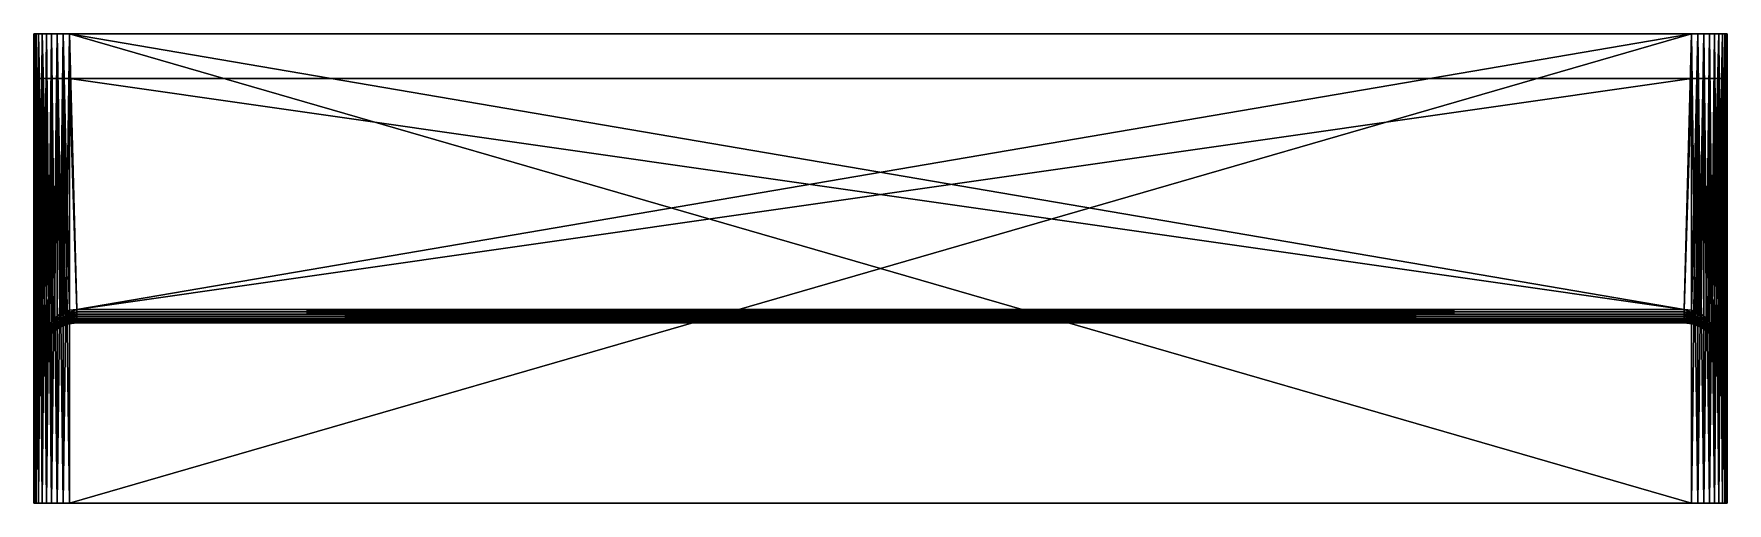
# Model space of a CAD drawing. Extents: x -1.91 to 1.91, y 0 to 1.05.
import ezdxf

# ---------------------------------------------------------------- set-up
doc = ezdxf.new("R2010")
doc.units = 0
doc.layers.add('C61036_A0365_C001_02_7606', color=7, linetype='CONTINUOUS')

msp = doc.modelspace()

# ---------------------------------------------------------------- meshes
at = {"layer": 'C61036_A0365_C001_02_7606', "color": 7}
mesh = msp.add_polyface(dxfattribs=at)
corners = [(-1.905, 0, 2.84), (-1.903785, 1.055, 2.853892), (-1.903785, 0, 2.853892), (-1.900175, 1.055, 2.867362), (-1.900175, 0, 2.867362), (-1.894282, 1.055, 2.88), (-1.894282, 0, 2.88), (-1.886284, 1.055, 2.891423), (-1.886284, 0, 2.891423), (-1.888914, 0.351465, 2.586659), (-1.891011, 0.347411, 2.589805), (-1.891038, 0.34342, 2.58981), (-1.886662, 0.349048, 2.581588), (-1.88852, 0.341641, 2.584603), (-1.892384, 0.334587, 2.591879), (-1.890358, 0.333898, 2.588138), (-1.887172, 0.340011, 2.579191), (-1.891038, 0.34342, 0.37019), (-1.88852, 0.341641, 0.375397), (-1.890358, 0.333898, 0.371862), (-1.888914, 0.351465, 0.373341), (-1.887172, 0.340011, 0.380809), (-1.888894, 0.333224, 0.37586), (-1.886662, 0.349048, 0.378412), (-1.892384, 0.334587, 0.368121), (-1.891011, 0.347411, 0.370195), (-1.891038, 0.34342, -2.58981), (-1.88852, 0.341641, -2.584603), (-1.890358, 0.333898, -2.588138), (-1.888914, 0.351465, -2.586659), (-1.887172, 0.340011, -2.579191), (-1.888894, 0.333224, -2.58414), (-1.886662, 0.349048, -2.581588), (-1.892384, 0.334587, -2.591879), (-1.891011, 0.347411, -2.589805), (-1.888914, 0.351465, -0.373341), (-1.891011, 0.347411, -0.370195), (-1.891038, 0.34342, -0.37019), (-1.886662, 0.349048, -0.378412), (-1.88852, 0.341641, -0.375397), (-1.888894, 0.333224, -0.37586), (-1.887172, 0.340011, -0.380809), (-1.892384, 0.334587, -0.368121), (-1.890358, 0.333898, -0.371862), (-1.886284, 0, -2.891423), (-1.894282, 1.055, -2.88), (-1.894282, 0, -2.88), (-1.900175, 1.055, -2.867362), (-1.900175, 0, -2.867362), (-1.903785, 1.055, -2.853892), (-1.903785, 0, -2.853892), (-1.905, 1.055, -2.84), (-1.905, 0, -2.84)]
mesh.append_faces([[corners[k] for k in face] for face in [(0, 1, 2), (2, 3, 4), (4, 5, 6), (6, 7, 8), (9, 10, 11), (11, 12, 9), (11, 13, 12), (10, 14, 11), (15, 13, 11), (16, 12, 13), (17, 18, 19), (20, 18, 17), (21, 22, 18), (20, 23, 18), (24, 25, 17), (25, 20, 17), (26, 27, 28), (29, 27, 26), (30, 31, 27), (29, 32, 27), (33, 34, 26), (34, 29, 26), (35, 36, 37), (37, 38, 35), (39, 40, 41), (37, 39, 38), (36, 42, 37), (43, 39, 37), (41, 38, 39), (44, 45, 46), (46, 47, 48), (48, 49, 50), (50, 51, 52)]], dxfattribs={"color": 7})
mesh = msp.add_polyface(dxfattribs=at)
corners = [(-1.905, 1.055, -2.84), (-1.905, 0.13631, -2.635), (-1.905, 0, -2.84), (-1.905, 1.055, 2.84), (-1.905, 0, 2.84), (-1.905, 0.13631, 2.635), (-1.905, 0.13631, -0.325), (-1.905, 0.955, -0.325), (-1.905, 0.13631, 0.325), (-1.903081, 0.166468, -0.342417), (-1.903785, 0.955, -0.338892), (-1.901213, 0.195835, -0.349324), (-1.891011, 0.347411, -0.370195), (-1.900175, 0.955, -0.352362), (-1.892384, 0.334587, -0.368121), (-1.880379, 0.383626, -0.382733), (-1.894282, 0.955, -0.365), (-1.887601, 0.363599, -0.37481), (-1.869866, 0.401936, -0.391235), (-1.886284, 0.955, -0.376423), (-1.875368, 0.393353, -0.387153), (-1.905, 1.055, 2.635), (-1.903081, 0.166468, 2.617583), (-1.903785, 1.055, 2.621108), (-1.901213, 0.195835, 2.610676), (-1.891011, 0.347411, 2.589805), (-1.900175, 1.055, 2.607638), (-1.892384, 0.334587, 2.591879), (-1.880379, 0.383626, 2.577267), (-1.894282, 1.055, 2.595), (-1.887601, 0.363599, 2.58519), (-1.875368, 0.393353, 0.387153), (-1.869866, 0.401936, 0.391235), (-1.871008, 0.39514, 0.390727), (-1.886284, 0.955, 0.376423), (-1.880379, 0.383626, 0.382733), (-1.887601, 0.363599, 0.37481), (-1.894282, 0.955, 0.365), (-1.891011, 0.347411, 0.370195), (-1.892384, 0.334587, 0.368121), (-1.900175, 0.955, 0.352362), (-1.901213, 0.195827, 0.349322), (-1.903082, 0.166456, 0.342413), (-1.903785, 0.955, 0.338892), (-1.905, 0.955, 0.325), (-1.880379, 0.383626, -2.577267), (-1.887601, 0.363599, -2.58519), (-1.894282, 1.055, -2.595), (-1.891011, 0.347411, -2.589805), (-1.892384, 0.334587, -2.591879), (-1.900175, 1.055, -2.607638), (-1.901213, 0.195827, -2.610678), (-1.903082, 0.166456, -2.617587), (-1.903785, 1.055, -2.621108), (-1.905, 1.055, -2.635), (-1.875368, 0.393353, -2.572847), (-1.869866, 0.401936, -2.568765), (-1.871008, 0.39514, -2.569273), (-1.871008, 0.39514, -0.390727)]
mesh.append_faces([[corners[k] for k in face] for face in [(0, 1, 2), (3, 4, 5), (6, 7, 8), (7, 6, 9), (10, 9, 11), (12, 13, 14), (14, 13, 11), (15, 16, 17), (17, 16, 12), (18, 19, 20), (20, 19, 15), (21, 5, 22), (23, 22, 24), (25, 26, 27), (27, 26, 24), (28, 29, 30), (30, 29, 25), (31, 32, 33), (32, 31, 34), (31, 35, 34), (35, 36, 37), (36, 38, 37), (38, 39, 40), (39, 41, 40), (41, 42, 43), (8, 44, 42), (45, 46, 47), (46, 48, 47), (48, 49, 50), (49, 51, 50), (51, 52, 53), (1, 54, 52), (55, 56, 57), (18, 20, 58)]], dxfattribs={"color": 7})
mesh = msp.add_polyface(dxfattribs=at)
corners = [(-1.865, 1.055, 2.909282), (-1.876423, 0, 2.901284), (-1.876423, 1.055, 2.901284), (-1.886284, 0, 2.891423), (-1.886284, 1.055, 2.891423), (-1.894282, 0, 2.88), (-1.894282, 1.055, 2.88), (-1.900175, 0, 2.867362), (-1.900175, 1.055, 2.867362), (-1.903785, 0, 2.853892), (-1.903785, 1.055, 2.853892), (-1.905, 0, 2.84), (-1.905, 1.055, 2.84), (-1.905, 1.055, -2.635), (-1.905, 0.13631, -2.635), (-1.905, 1.055, -2.84), (-1.905, 1.055, 2.635), (-1.905, 0.13631, 2.635), (-1.905, 0.955, -0.325), (-1.905, 0.955, 0.325), (-1.905, 0.13631, 0.325), (-1.903081, 0.166468, -0.342417), (-1.903785, 0.955, -0.338892), (-1.901213, 0.195835, -0.349324), (-1.900175, 0.955, -0.352362), (-1.891011, 0.347411, -0.370195), (-1.894282, 0.955, -0.365), (-1.880379, 0.383626, -0.382733), (-1.886284, 0.955, -0.376423), (-1.869866, 0.401936, -0.391235), (-1.876423, 0.955, -0.386284), (-1.903081, 0.166468, 2.617583), (-1.903785, 1.055, 2.621108), (-1.901213, 0.195835, 2.610676), (-1.900175, 1.055, 2.607638), (-1.891011, 0.347411, 2.589805), (-1.894282, 1.055, 2.595), (-1.869866, 0.401936, 2.568765), (-1.886284, 1.055, 2.583577), (-1.875368, 0.393353, 2.572847), (-1.880379, 0.383626, 2.577267), (-1.886284, 0.955, 0.376423), (-1.876423, 0.955, 0.386284), (-1.869866, 0.401936, 0.391235), (-1.894282, 0.955, 0.365), (-1.880379, 0.383626, 0.382733), (-1.900175, 0.955, 0.352362), (-1.891011, 0.347411, 0.370195), (-1.903785, 0.955, 0.338892), (-1.901213, 0.195827, 0.349322), (-1.903082, 0.166456, 0.342413), (-1.869866, 0.401936, -2.568765), (-1.875368, 0.393353, -2.572847), (-1.886284, 1.055, -2.583577), (-1.880379, 0.383626, -2.577267), (-1.900175, 1.055, -2.607638), (-1.894282, 1.055, -2.595), (-1.891011, 0.347411, -2.589805), (-1.903785, 1.055, -2.621108), (-1.901213, 0.195827, -2.610678), (-1.903082, 0.166456, -2.617587), (-1.903785, 0, -2.853892), (-1.903785, 1.055, -2.853892), (-1.900175, 0, -2.867362), (-1.900175, 1.055, -2.867362), (-1.894282, 0, -2.88), (-1.894282, 1.055, -2.88), (-1.886284, 0, -2.891423), (-1.886284, 1.055, -2.891423), (-1.876423, 0, -2.901284), (-1.876423, 1.055, -2.901284)]
mesh.append_faces([[corners[k] for k in face] for face in [(0, 1, 2), (2, 3, 4), (4, 5, 6), (6, 7, 8), (8, 9, 10), (10, 11, 12), (13, 14, 15), (16, 12, 17), (18, 19, 20), (18, 21, 22), (22, 23, 24), (24, 25, 26), (26, 27, 28), (28, 29, 30), (16, 31, 32), (32, 33, 34), (34, 35, 36), (37, 38, 39), (39, 38, 40), (41, 42, 43), (44, 41, 45), (46, 44, 47), (48, 46, 49), (19, 48, 50), (51, 52, 53), (52, 54, 53), (55, 56, 57), (58, 55, 59), (13, 58, 60), (15, 61, 62), (62, 63, 64), (64, 65, 66), (66, 67, 68), (68, 69, 70)]], dxfattribs={"color": 7})
mesh = msp.add_polyface(dxfattribs=at)
corners = [(-1.825, 0.955, 0.405), (-1.894282, 0.955, 0.365), (-1.900175, 0.955, 0.352362), (-1.903785, 0.955, 0.338892), (-1.905, 0.955, 0.325), (-1.905, 0.955, -0.325), (-1.903785, 0.955, -0.338892), (-1.900175, 0.955, -0.352362), (-1.894282, 0.955, -0.365), (-1.886284, 0.955, -0.376423), (-1.876423, 0.955, -0.386284), (-1.865, 0.955, -0.394282), (-1.852362, 0.955, -0.400175), (-1.894282, 1.055, 2.595), (-1.880379, 0.383626, 2.577267), (-1.886284, 1.055, 2.583577), (-1.869866, 0.401936, 2.568765), (-1.876423, 1.055, 2.573716), (-1.905, 1.055, 2.84), (-1.905, 1.055, 2.635), (-1.825, 1.055, 2.92), (-1.903785, 1.055, 2.853892), (-1.900175, 1.055, 2.867362), (-1.894282, 1.055, 2.88), (-1.886284, 1.055, 2.891423), (-1.876423, 1.055, 2.901284), (-1.865, 1.055, 2.909282), (-1.852362, 1.055, 2.915175), (-1.852362, 1.055, 2.559825), (-1.865, 1.055, 2.565718), (-1.900175, 1.055, 2.607638), (-1.903785, 1.055, 2.621108), (-1.894282, 1.055, -2.88), (-1.825, 1.055, -2.92), (-1.900175, 1.055, -2.867362), (-1.903785, 1.055, -2.853892), (-1.825, 1.055, -2.555), (-1.905, 1.055, -2.635), (-1.905, 1.055, -2.84), (-1.903785, 1.055, -2.621108), (-1.900175, 1.055, -2.607638), (-1.894282, 1.055, -2.595), (-1.886284, 1.055, -2.583577), (-1.876423, 1.055, -2.573716), (-1.869866, 0.401936, -2.568765), (-1.880379, 0.383626, -2.577267)]
mesh.append_faces([[corners[k] for k in face] for face in [(0, 1, 2), (0, 2, 3), (0, 3, 4), (0, 4, 5), (5, 6, 7), (5, 7, 8), (5, 8, 9), (5, 9, 10), (5, 10, 11), (5, 11, 12), (13, 14, 15), (15, 16, 17), (18, 19, 20), (21, 18, 22), (22, 18, 23), (23, 18, 24), (24, 18, 25), (25, 18, 26), (26, 18, 27), (28, 19, 29), (29, 19, 17), (17, 19, 15), (15, 19, 13), (13, 19, 30), (30, 19, 31), (32, 33, 34), (34, 33, 35), (36, 37, 38), (35, 33, 38), (37, 36, 39), (39, 36, 40), (40, 36, 41), (42, 43, 44), (41, 42, 45)]], dxfattribs={"color": 7})
mesh = msp.add_polyface(dxfattribs=at)
corners = [(-1.825, 0, -2.92), (-1.838892, 0, -2.918785), (-1.852362, 0, -2.915175), (-1.865, 0, -2.909282), (-1.876423, 0, -2.901284), (-1.886284, 0, -2.891423), (-1.894282, 0, -2.88), (-1.905, 0, 2.84), (-1.852362, 0, 2.915175), (-1.838892, 0, 2.918785), (-1.825, 0, 2.92), (-1.876423, 0, 2.901284), (-1.865, 1.055, 2.909282), (-1.865, 0, 2.909282), (-1.852362, 1.055, 2.915175), (-1.838892, 1.055, 2.918785), (-1.865249, 0.380953, 2.543927), (-1.859496, 0.386282, 2.539043), (-1.857549, 0.388537, 2.543597), (-1.870752, 0.374711, 2.549539), (-1.866912, 0.379991, 2.551636), (-1.856885, 0.391161, 2.548738), (-1.86649, 0.3829, 2.556647), (-1.865249, 0.380953, 0.416073), (-1.859496, 0.386282, 0.420957), (-1.870752, 0.374711, 0.410461), (-1.866912, 0.379991, 0.408364), (-1.857549, 0.388537, 0.416403), (-1.86649, 0.3829, 0.403353), (-1.865249, 0.380953, -2.543927), (-1.870752, 0.374711, -2.549539), (-1.866912, 0.379991, -2.551636), (-1.857549, 0.388537, -2.543597), (-1.86649, 0.3829, -2.556647), (-1.870752, 0.374711, -0.410461), (-1.865249, 0.380953, -0.416073), (-1.866912, 0.379991, -0.408364), (-1.857549, 0.388537, -0.416403), (-1.856885, 0.391161, -0.411262), (-1.86649, 0.3829, -0.403353), (-1.859496, 0.386282, -2.539043), (-1.859496, 0.386282, -0.420957), (-1.852362, 1.055, -2.915175), (-1.865, 1.055, -2.909282)]
mesh.append_faces([[corners[k] for k in face] for face in [(0, 1, 2), (0, 2, 3), (0, 3, 4), (0, 4, 5), (0, 5, 6), (7, 8, 9), (7, 9, 10), (11, 12, 13), (13, 14, 8), (8, 15, 9), (16, 17, 18), (19, 16, 20), (16, 18, 20), (20, 21, 22), (23, 24, 16), (16, 24, 17), (23, 16, 25), (16, 19, 25), (23, 25, 26), (23, 26, 27), (28, 27, 26), (29, 30, 31), (29, 31, 32), (33, 32, 31), (34, 35, 36), (35, 37, 36), (36, 38, 39), (29, 40, 35), (35, 40, 41), (29, 35, 30), (35, 34, 30), (1, 42, 2), (2, 43, 3)]], dxfattribs={"color": 7})
mesh = msp.add_polyface(dxfattribs=at)
corners = [(-1.825, 0.955, 0.405), (-1.838892, 0.955, 0.403785), (-1.852362, 0.955, 0.400175), (-1.865, 0.955, 0.394282), (-1.876423, 0.955, 0.386284), (-1.886284, 0.955, 0.376423), (-1.894282, 0.955, 0.365), (-1.905, 0.955, -0.325), (-1.825, 0.955, -0.405), (-1.852362, 0.955, -0.400175), (-1.838892, 0.955, -0.403785), (-1.865, 0.955, -0.394282), (-1.858299, 0.41537, -0.39774), (-1.841255, 0.427748, -0.403331), (-1.876423, 1.055, 2.573716), (-1.869866, 0.401936, 2.568765), (-1.865, 1.055, 2.565718), (-1.858299, 0.41537, 2.56226), (-1.852362, 1.055, 2.559825), (-1.841255, 0.427748, 2.556669), (-1.838892, 1.055, 2.556215), (-1.841255, 0.427748, 0.403331), (-1.858299, 0.41537, 0.39774), (-1.852362, 1.055, 2.915175), (-1.905, 1.055, 2.84), (-1.838892, 1.055, 2.918785), (-1.825, 1.055, 2.92), (-1.905, 1.055, 2.635), (-1.825, 1.055, 2.555), (-1.825, 1.055, -2.92), (-1.825, 1.055, -2.555), (-1.905, 1.055, -2.84), (-1.838892, 1.055, -2.918785), (-1.852362, 1.055, -2.915175), (-1.865, 1.055, -2.909282), (-1.876423, 1.055, -2.901284), (-1.886284, 1.055, -2.891423), (-1.894282, 1.055, -2.88), (-1.894282, 1.055, -2.595), (-1.886284, 1.055, -2.583577), (-1.876423, 1.055, -2.573716), (-1.865, 1.055, -2.565718), (-1.852362, 1.055, -2.559825), (-1.838892, 1.055, -2.556215), (-1.841255, 0.427748, -2.556669), (-1.858299, 0.41537, -2.56226), (-1.869866, 0.401936, -2.568765)]
mesh.append_faces([[corners[k] for k in face] for face in [(0, 1, 2), (0, 2, 3), (0, 3, 4), (0, 4, 5), (0, 5, 6), (0, 7, 8), (7, 9, 10), (7, 10, 8), (11, 12, 9), (9, 13, 10), (14, 15, 16), (16, 17, 18), (18, 19, 20), (2, 1, 21), (3, 2, 22), (23, 24, 25), (25, 24, 26), (26, 27, 28), (28, 27, 20), (20, 27, 18), (29, 30, 31), (32, 29, 33), (33, 29, 34), (34, 29, 35), (35, 29, 36), (36, 29, 37), (38, 30, 39), (39, 30, 40), (40, 30, 41), (41, 30, 42), (42, 30, 43), (42, 43, 44), (41, 42, 45), (40, 41, 46)]], dxfattribs={"color": 7})
mesh = msp.add_polyface(dxfattribs=at)
corners = [(1.905, 0, -2.84), (-1.825, 0, -2.92), (-1.905, 0, -2.84), (1.905, 0, 2.84), (-1.905, 0, 2.84), (1.825, 0, 2.92), (-1.825, 0, 2.92), (-1.825, 1.055, 2.92), (1.825, 1.055, 2.92), (1.825, 0.955, 0.405), (-1.825, 0.955, 0.405), (-1.825, 0.955, -0.405), (-1.808072, 0.435, -0.405), (1.825, 0.955, -0.405), (-1.825, 1.055, 2.555), (-1.808072, 0.435, 2.555), (1.825, 1.055, 2.555), (1.808072, 0.435, 2.555), (-1.808072, 0.429791, 2.554544), (-1.808072, 0.412019, 2.544284), (-1.808072, 0.409019, 2.54), (1.808072, 0.409019, 2.54), (-1.808072, 0.406809, 2.535261), (1.808072, 0.406809, 2.535261), (1.808072, 0.405, 2.525), (-1.808072, 0.405456, 2.530209), (-1.808072, 0.405, 2.525), (-1.820662, 0.405835, 2.535261), (-1.820453, 0.404497, 2.530209), (-1.821002, 0.408018, 2.54), (-1.821463, 0.410982, 2.544284), (-1.808072, 0.405, 0.435), (-1.820383, 0.404047, 0.435), (-1.808072, 0.435, 0.405), (1.808072, 0.435, 0.405), (1.825, 1.055, -2.92), (-1.825, 1.055, -2.555), (-1.825, 1.055, -2.92), (-1.808072, 0.412019, -2.544284), (-1.808072, 0.409019, -2.54), (-1.821265, 0.409708, -2.542634), (-1.808072, 0.406809, -2.535261), (-1.820886, 0.407278, -2.53862), (-1.808072, 0.405456, -2.530209), (-1.820609, 0.405498, -2.534271), (-1.808072, 0.405, -2.525), (-1.82044, 0.404412, -2.529693), (1.808072, 0.435, -2.555), (-1.808072, 0.435, -2.555), (-1.820662, 0.405835, -0.424739), (-1.808072, 0.405456, -0.429791), (-1.808072, 0.406809, -0.424739), (-1.820453, 0.404497, -0.429791), (-1.808072, 0.405, -0.435), (-1.821002, 0.408018, -0.42), (-1.808072, 0.409019, -0.42), (-1.821463, 0.410982, -0.415716), (-1.808072, 0.412019, -0.415716), (-1.820383, 0.404047, -2.525), (-1.808072, 0.412019, 0.415716), (-1.808072, 0.409019, 0.42), (-1.821265, 0.409708, 0.417366), (-1.808072, 0.406809, 0.424739), (-1.820886, 0.407278, 0.42138), (-1.808072, 0.405456, 0.429791), (-1.820609, 0.405498, 0.425729), (-1.82044, 0.404412, 0.430307), (1.825, 0, -2.92)]
mesh.append_faces([[corners[k] for k in face] for face in [(0, 1, 2), (3, 2, 4), (5, 4, 6), (7, 8, 6), (9, 10, 11), (12, 13, 11), (14, 15, 16), (17, 15, 18), (19, 20, 21), (20, 22, 23), (24, 25, 26), (27, 25, 22), (28, 26, 25), (29, 22, 20), (30, 20, 19), (31, 26, 32), (33, 10, 34), (16, 7, 14), (35, 36, 37), (38, 39, 40), (39, 41, 42), (41, 43, 44), (43, 45, 46), (36, 47, 48), (49, 50, 51), (52, 53, 50), (54, 51, 55), (56, 55, 57), (45, 53, 58), (59, 60, 61), (60, 62, 63), (62, 64, 65), (64, 31, 66), (1, 67, 37)]], dxfattribs={"color": 7})
mesh = msp.add_polyface(dxfattribs=at)
corners = [(1.825, 0, 2.92), (1.905, 0, 2.84), (-1.905, 0, 2.84), (1.905, 0, -2.84), (-1.905, 0, -2.84), (1.825, 0, -2.92), (-1.825, 0, -2.92), (1.825, 1.055, 2.92), (-1.825, 0, 2.92), (1.825, 0.955, 0.405), (-1.825, 0.955, -0.405), (1.825, 0.955, -0.405), (1.808072, 0.435, -0.405), (-1.808072, 0.435, -0.405), (1.825, 1.055, 2.555), (-1.808072, 0.435, 2.555), (1.808072, 0.435, 2.555), (-1.825, 1.055, 2.92), (1.825, 1.055, -2.555), (-1.825, 1.055, -2.555), (1.825, 1.055, -2.92), (1.808072, 0.405, -2.525), (1.820383, 0.404047, -2.525), (1.808072, 0.405, -0.435), (1.808072, 0.412019, -0.415716), (1.808072, 0.409019, -0.42), (1.821265, 0.409708, -0.417366), (1.808072, 0.406809, -0.424739), (1.820886, 0.407278, -0.42138), (1.808072, 0.405456, -0.429791), (1.820609, 0.405498, -0.425729), (1.82044, 0.404412, -0.430307), (1.808072, 0.409019, 0.42), (1.808072, 0.406809, 0.424739), (-1.808072, 0.406809, 0.424739), (-1.808072, 0.405, 0.435), (1.808072, 0.405456, 0.429791), (1.808072, 0.405, 0.435), (-1.808072, 0.405456, 0.429791), (1.808072, 0.415716, 0.412019), (1.808072, 0.412019, 0.415716), (-1.808072, 0.412019, 0.415716), (1.808072, 0.42, 0.409019), (-1.808072, 0.415716, 0.412019), (1.808072, 0.424739, 0.406809), (-1.808072, 0.42, 0.409019), (1.808072, 0.429791, 0.405456), (-1.808072, 0.424739, 0.406809), (1.821463, 0.410982, 0.415716), (1.820662, 0.405835, 0.424739), (1.820453, 0.404497, 0.429791), (1.821002, 0.408018, 0.42), (1.820383, 0.404047, 0.435), (1.808072, 0.405, 2.525), (1.808072, 0.412019, 2.544284), (1.808072, 0.409019, 2.54), (1.821265, 0.409708, 2.542634), (1.808072, 0.406809, 2.535261), (1.820886, 0.407278, 2.53862), (1.808072, 0.405456, 2.530209), (1.820609, 0.405498, 2.534271), (1.82044, 0.404412, 2.529693), (1.820662, 0.405835, -2.535261), (1.808072, 0.405456, -2.530209), (1.808072, 0.406809, -2.535261), (1.820453, 0.404497, -2.530209), (1.821002, 0.408018, -2.54), (1.808072, 0.409019, -2.54), (-1.825, 1.055, -2.92)]
mesh.append_faces([[corners[k] for k in face] for face in [(0, 1, 2), (1, 3, 4), (3, 5, 6), (7, 0, 8), (9, 10, 11), (12, 11, 13), (14, 15, 16), (7, 17, 14), (18, 19, 20), (21, 22, 23), (24, 25, 26), (25, 27, 28), (27, 29, 30), (29, 23, 31), (32, 33, 34), (35, 36, 37), (33, 36, 38), (39, 40, 41), (42, 39, 43), (44, 42, 45), (46, 44, 47), (48, 32, 40), (49, 36, 33), (50, 37, 36), (51, 33, 32), (37, 52, 53), (54, 55, 56), (55, 57, 58), (57, 59, 60), (59, 53, 61), (62, 63, 64), (65, 21, 63), (66, 64, 67), (68, 5, 20)]], dxfattribs={"color": 7})
mesh = msp.add_polyface(dxfattribs=at)
corners = [(-1.886284, 0, 2.891423), (-1.876423, 1.055, 2.901284), (-1.876423, 0, 2.901284), (-1.887252, 0.336424, 2.574616), (-1.886394, 0.341299, 2.572857), (-1.887172, 0.340011, 2.579191), (-1.885046, 0.346792, 2.570234), (-1.885569, 0.346858, 2.576318), (-1.882985, 0.353072, 2.566511), (-1.886662, 0.349048, 2.581588), (-1.886394, 0.341299, 0.387143), (-1.885046, 0.346792, 0.389766), (-1.887767, 0.331972, 0.384291), (-1.887767, 0.331972, 2.575709), (-1.879928, 0.360166, 2.561539), (-1.882985, 0.353072, 0.393489), (-1.885569, 0.346858, 0.383682), (-1.887252, 0.336424, 0.385384), (-1.887172, 0.340011, 0.380809), (-1.886662, 0.349048, 0.378412), (-1.880948, 0.359275, 0.391174), (-1.88852, 0.341641, 0.375397), (-1.882985, 0.353072, -2.566511), (-1.885046, 0.346792, -2.570234), (-1.885569, 0.346858, -2.576318), (-1.886394, 0.341299, -2.572857), (-1.887252, 0.336424, -2.574616), (-1.887172, 0.340011, -2.579191), (-1.88852, 0.341641, -2.584603), (-1.886662, 0.349048, -2.581588), (-1.887252, 0.336424, -0.385384), (-1.886394, 0.341299, -0.387143), (-1.887172, 0.340011, -0.380809), (-1.885046, 0.346792, -0.389766), (-1.885569, 0.346858, -0.383682), (-1.882985, 0.353072, -0.393489), (-1.886662, 0.349048, -0.378412), (-1.887767, 0.331972, -2.575709), (-1.887767, 0.331972, -0.384291), (-1.879928, 0.360166, -0.398461), (-1.865, 0, -2.909282), (-1.876423, 1.055, -2.901284), (-1.876423, 0, -2.901284), (-1.886284, 1.055, -2.891423), (-1.886284, 0, -2.891423)]
mesh.append_faces([[corners[k] for k in face] for face in [(0, 1, 2), (3, 4, 5), (4, 6, 7), (6, 8, 7), (4, 7, 5), (9, 5, 7), (10, 11, 12), (4, 13, 6), (14, 6, 11), (12, 11, 6), (15, 11, 16), (11, 10, 16), (10, 17, 18), (10, 18, 16), (19, 20, 16), (16, 21, 19), (21, 16, 18), (22, 23, 24), (23, 25, 24), (25, 26, 27), (25, 27, 24), (24, 28, 29), (28, 24, 27), (30, 31, 32), (31, 33, 34), (33, 35, 34), (31, 34, 32), (36, 32, 34), (25, 23, 37), (31, 38, 33), (39, 33, 23), (37, 23, 33), (40, 41, 42), (42, 43, 44)]], dxfattribs={"color": 7})
mesh = msp.add_polyface(dxfattribs=at)
corners = [(-1.838892, 1.055, 2.918785), (-1.852362, 0, 2.915175), (-1.852362, 1.055, 2.915175), (-1.865, 0, 2.909282), (-1.865, 1.055, 2.909282), (-1.876423, 0.955, -0.386284), (-1.869866, 0.401936, -0.391235), (-1.865, 0.955, -0.394282), (-1.858299, 0.41537, -0.39774), (-1.864113, 0.409263, -0.394787), (-1.841255, 0.427748, -0.403331), (-1.852362, 0.955, -0.400175), (-1.84684, 0.424473, -0.401961), (-1.852527, 0.420391, -0.400115), (-1.84684, 0.424473, 2.558039), (-1.838266, 0.425211, 2.55587), (-1.841255, 0.427748, 2.556669), (-1.858299, 0.41537, 2.56226), (-1.865, 1.055, 2.565718), (-1.864113, 0.409263, 2.565213), (-1.869866, 0.401936, 2.568765), (-1.852362, 1.055, 2.559825), (-1.852527, 0.420391, 2.559885), (-1.84684, 0.424473, 0.401961), (-1.841255, 0.427748, 0.403331), (-1.838266, 0.425211, 0.40413), (-1.852362, 0.955, 0.400175), (-1.852527, 0.420391, 0.400115), (-1.858299, 0.41537, 0.39774), (-1.864113, 0.409263, 0.394787), (-1.865, 0.955, 0.394282), (-1.869866, 0.401936, 0.391235), (-1.876423, 0.955, 0.386284), (-1.841255, 0.427748, -2.556669), (-1.84684, 0.424473, -2.558039), (-1.852362, 1.055, -2.559825), (-1.852527, 0.420391, -2.559885), (-1.858299, 0.41537, -2.56226), (-1.864113, 0.409263, -2.565213), (-1.865, 1.055, -2.565718), (-1.869866, 0.401936, -2.568765), (-1.838266, 0.425211, -2.55587), (-1.838266, 0.425211, -0.40413), (-1.876423, 1.055, -2.901284), (-1.865, 0, -2.909282), (-1.865, 1.055, -2.909282), (-1.852362, 0, -2.915175), (-1.852362, 1.055, -2.915175), (-1.838892, 0, -2.918785), (-1.838892, 1.055, -2.918785)]
mesh.append_faces([[corners[k] for k in face] for face in [(0, 1, 2), (2, 3, 4), (5, 6, 7), (8, 7, 9), (9, 7, 6), (10, 11, 12), (12, 11, 13), (13, 11, 8), (14, 15, 16), (17, 18, 19), (19, 18, 20), (16, 21, 14), (14, 21, 22), (22, 21, 17), (23, 24, 25), (24, 23, 26), (23, 27, 26), (27, 28, 26), (28, 29, 30), (29, 31, 30), (32, 30, 31), (33, 34, 35), (34, 36, 35), (36, 37, 35), (37, 38, 39), (38, 40, 39), (34, 41, 36), (34, 33, 41), (12, 42, 10), (12, 13, 42), (43, 44, 45), (45, 46, 47), (47, 48, 49)]], dxfattribs={"color": 7})
mesh = msp.add_polyface(dxfattribs=at)
corners = [(-1.838892, 0, 2.918785), (-1.825, 1.055, 2.92), (-1.825, 0, 2.92), (-1.836638, 0.399726, 2.527295), (-1.831149, 0.401599, 2.526001), (-1.83409, 0.401186, 2.53218), (-1.825739, 0.403025, 2.525247), (-1.820453, 0.404497, 2.530209), (-1.842223, 0.397344, 2.529179), (-1.833799, 0.405946, 2.542977), (-1.845914, 0.397942, 2.54217), (-1.833731, 0.403016, 2.537682), (-1.846579, 0.395712, 2.536846), (-1.836638, 0.399726, 0.432705), (-1.831149, 0.401599, 0.433999), (-1.825739, 0.403025, 0.434753), (-1.82044, 0.404412, 0.430307), (-1.83409, 0.401186, 0.42782), (-1.842223, 0.397344, 0.430821), (-1.845914, 0.397942, 0.41783), (-1.833731, 0.403016, 0.422318), (-1.82044, 0.404412, -2.529693), (-1.825739, 0.403025, -2.525247), (-1.83409, 0.401186, -2.53218), (-1.831149, 0.401599, -2.526001), (-1.836638, 0.399726, -2.527295), (-1.842223, 0.397344, -2.529179), (-1.845914, 0.397942, -2.54217), (-1.833731, 0.403016, -2.537682), (-1.836638, 0.399726, -0.432705), (-1.831149, 0.401599, -0.433999), (-1.83409, 0.401186, -0.42782), (-1.825739, 0.403025, -0.434753), (-1.842223, 0.397344, -0.430821), (-1.833799, 0.405946, -0.417023), (-1.845914, 0.397942, -0.41783), (-1.833731, 0.403016, -0.422318), (-1.846579, 0.395712, -0.423154), (-1.825, 0, -2.92), (-1.838892, 1.055, -2.918785), (-1.838892, 0, -2.918785)]
mesh.append_faces([[corners[k] for k in face] for face in [(0, 1, 2), (3, 4, 5), (4, 6, 5), (6, 7, 5), (8, 3, 5), (9, 10, 11), (11, 12, 5), (13, 14, 3), (14, 15, 4), (8, 13, 3), (3, 14, 4), (4, 15, 6), (16, 15, 17), (15, 14, 17), (14, 13, 17), (13, 18, 17), (17, 19, 20), (21, 22, 23), (22, 24, 23), (24, 25, 23), (25, 26, 23), (23, 27, 28), (29, 30, 31), (30, 32, 31), (33, 29, 31), (34, 35, 36), (36, 37, 31), (25, 24, 29), (24, 22, 30), (33, 25, 29), (29, 24, 30), (30, 22, 32), (38, 39, 40)]], dxfattribs={"color": 7})
mesh = msp.add_polyface(dxfattribs=at)
corners = [(-1.825, 1.055, 2.92), (-1.838892, 0, 2.918785), (-1.838892, 1.055, 2.918785), (-1.825, 0.43369, -0.405), (-1.825, 0.955, -0.405), (-1.838892, 0.955, -0.403785), (-1.830356, 0.432284, -0.40482), (-1.835766, 0.430324, -0.404272), (-1.841255, 0.427748, -0.403331), (-1.825, 0.43369, 2.555), (-1.830356, 0.432284, 2.55518), (-1.824198, 0.428542, 2.554544), (-1.835766, 0.430324, 2.555728), (-1.838266, 0.425211, 2.55587), (-1.841255, 0.427748, 2.556669), (-1.825, 1.055, 2.555), (-1.838892, 1.055, 2.556215), (-1.841255, 0.427748, 0.403331), (-1.835766, 0.430324, 0.404272), (-1.838266, 0.425211, 0.40413), (-1.830356, 0.432284, 0.40482), (-1.824278, 0.429052, 0.405369), (-1.825, 0.43369, 0.405), (-1.825, 0.955, 0.405), (-1.838892, 0.955, 0.403785), (-1.825, 1.055, -2.555), (-1.825, 0.43369, -2.555), (-1.838892, 1.055, -2.556215), (-1.830356, 0.432284, -2.55518), (-1.835766, 0.430324, -2.555728), (-1.841255, 0.427748, -2.556669), (-1.838266, 0.425211, -2.55587), (-1.824278, 0.429052, -2.554631), (-1.824198, 0.428542, -0.405456), (-1.838266, 0.425211, -0.40413), (-1.838892, 1.055, -2.918785), (-1.825, 0, -2.92), (-1.825, 1.055, -2.92)]
mesh.append_faces([[corners[k] for k in face] for face in [(0, 1, 2), (3, 4, 5), (3, 5, 6), (6, 5, 7), (7, 5, 8), (9, 10, 11), (10, 12, 11), (12, 13, 11), (12, 14, 13), (15, 16, 9), (9, 16, 10), (10, 16, 12), (12, 16, 14), (17, 18, 19), (18, 20, 21), (20, 22, 21), (18, 21, 19), (23, 22, 24), (22, 20, 24), (20, 18, 24), (18, 17, 24), (25, 26, 27), (26, 28, 27), (28, 29, 27), (29, 30, 27), (30, 29, 31), (29, 28, 32), (28, 26, 32), (29, 32, 31), (3, 6, 33), (6, 7, 33), (7, 34, 33), (7, 8, 34), (35, 36, 37)]], dxfattribs={"color": 7})
mesh = msp.add_polyface(dxfattribs=at)
corners = [(-1.825, 0.43369, -0.405), (-1.808072, 0.435, -0.405), (-1.825, 0.955, -0.405), (-1.825, 0.43369, 2.555), (-1.808072, 0.435, 2.555), (-1.825, 1.055, 2.555), (-1.824198, 0.428542, 2.554544), (-1.808072, 0.424739, 2.553191), (-1.808072, 0.429791, 2.554544), (-1.822692, 0.418868, 2.550981), (-1.808072, 0.415716, 2.547981), (-1.808072, 0.42, 2.550981), (-1.823421, 0.423551, 2.553191), (-1.825, 0.43369, 0.405), (-1.825, 0.955, 0.405), (-1.808072, 0.435, 0.405), (-1.808072, 0.435, -2.555), (-1.808072, 0.429791, -2.554544), (-1.824278, 0.429052, -2.554631), (-1.808072, 0.424739, -2.553191), (-1.823573, 0.42453, -2.553532), (-1.808072, 0.42, -2.550981), (-1.822904, 0.420232, -2.55173), (-1.808072, 0.415716, -2.547981), (-1.822286, 0.416266, -2.549271), (-1.825, 0.43369, -2.555), (-1.825, 1.055, -2.555), (-1.824198, 0.428542, -0.405456), (-1.808072, 0.424739, -0.406809), (-1.808072, 0.429791, -0.405456), (-1.822692, 0.418868, -0.409019), (-1.808072, 0.415716, -0.412019), (-1.808072, 0.42, -0.409019), (-1.823421, 0.423551, -0.406809), (-1.808072, 0.429791, 0.405456), (-1.824278, 0.429052, 0.405369), (-1.808072, 0.424739, 0.406809), (-1.823573, 0.42453, 0.406468), (-1.808072, 0.42, 0.409019), (-1.822904, 0.420232, 0.40827), (-1.808072, 0.415716, 0.412019), (-1.822286, 0.416266, 0.410729)]
mesh.append_faces([[corners[k] for k in face] for face in [(0, 1, 2), (3, 4, 5), (4, 3, 6), (6, 7, 8), (9, 10, 11), (12, 9, 11), (12, 11, 7), (6, 12, 7), (4, 6, 8), (13, 14, 15), (16, 17, 18), (17, 19, 20), (19, 21, 22), (21, 23, 24), (21, 24, 22), (19, 22, 20), (17, 20, 18), (16, 18, 25), (25, 26, 16), (1, 0, 27), (27, 28, 29), (30, 31, 32), (33, 30, 32), (33, 32, 28), (27, 33, 28), (1, 27, 29), (15, 34, 35), (34, 36, 37), (36, 38, 39), (38, 40, 41), (38, 41, 39), (36, 39, 37), (34, 37, 35), (15, 35, 13)]], dxfattribs={"color": 7})
mesh = msp.add_polyface(dxfattribs=at)
corners = [(-1.808072, 0.429791, 2.554544), (1.808072, 0.424739, 2.553191), (1.808072, 0.429791, 2.554544), (-1.808072, 0.42, 2.550981), (1.808072, 0.415716, 2.547981), (1.808072, 0.42, 2.550981), (-1.808072, 0.412019, 2.544284), (1.808072, 0.409019, 2.54), (1.808072, 0.412019, 2.544284), (-1.808072, 0.406809, 2.535261), (1.808072, 0.405456, 2.530209), (1.808072, 0.406809, 2.535261), (-1.808072, 0.405456, 2.530209), (1.808072, 0.405, 2.525), (-1.808072, 0.409019, 2.54), (-1.808072, 0.415716, 2.547981), (-1.808072, 0.424739, 2.553191), (1.808072, 0.435, 2.555), (1.808072, 0.435, 0.405), (-1.825, 0.955, 0.405), (1.825, 0.955, 0.405), (-1.808072, 0.435, -2.555), (1.808072, 0.435, -2.555), (1.808072, 0.429791, -2.554544), (1.808072, 0.412019, -2.544284), (1.808072, 0.409019, -2.54), (-1.808072, 0.409019, -2.54), (1.808072, 0.406809, -2.535261), (-1.808072, 0.406809, -2.535261), (-1.808072, 0.405, -2.525), (1.808072, 0.405456, -2.530209), (1.808072, 0.405, -2.525), (-1.808072, 0.405456, -2.530209), (1.808072, 0.415716, -2.547981), (-1.808072, 0.412019, -2.544284), (1.808072, 0.42, -2.550981), (-1.808072, 0.415716, -2.547981), (1.808072, 0.424739, -2.553191), (-1.808072, 0.42, -2.550981), (-1.808072, 0.424739, -2.553191), (1.825, 1.055, -2.555), (-1.825, 1.055, -2.555), (-1.808072, 0.429791, -0.405456), (1.808072, 0.424739, -0.406809), (1.808072, 0.429791, -0.405456), (-1.808072, 0.42, -0.409019), (1.808072, 0.415716, -0.412019), (1.808072, 0.42, -0.409019), (-1.808072, 0.412019, -0.415716), (1.808072, 0.409019, -0.42), (1.808072, 0.412019, -0.415716), (-1.808072, 0.406809, -0.424739), (1.808072, 0.405456, -0.429791), (1.808072, 0.406809, -0.424739), (-1.808072, 0.405456, -0.429791), (1.808072, 0.405, -0.435), (-1.808072, 0.409019, -0.42), (-1.808072, 0.415716, -0.412019), (-1.808072, 0.424739, -0.406809), (1.808072, 0.435, -0.405), (-1.808072, 0.405, 0.435), (1.808072, 0.405, 0.435), (-1.808072, 0.435, 0.405), (1.808072, 0.429791, 0.405456), (1.808072, 0.412019, 0.415716), (1.808072, 0.409019, 0.42), (-1.808072, 0.409019, 0.42)]
mesh.append_faces([[corners[k] for k in face] for face in [(0, 1, 2), (3, 4, 5), (6, 7, 8), (9, 10, 11), (12, 13, 10), (14, 11, 7), (15, 8, 4), (16, 5, 1), (17, 0, 2), (18, 19, 20), (21, 22, 23), (24, 25, 26), (25, 27, 28), (29, 30, 31), (27, 30, 32), (33, 24, 34), (35, 33, 36), (37, 35, 38), (23, 37, 39), (40, 22, 41), (42, 43, 44), (45, 46, 47), (48, 49, 50), (51, 52, 53), (54, 55, 52), (56, 53, 49), (57, 50, 46), (58, 47, 43), (59, 42, 44), (13, 60, 61), (55, 29, 31), (62, 18, 63), (64, 65, 66)]], dxfattribs={"color": 7})
mesh = msp.add_polyface(dxfattribs=at)
corners = [(1.825, 0.43369, -0.405), (1.825, 0.955, -0.405), (1.808072, 0.435, -0.405), (1.825, 0.43369, 2.555), (1.825, 1.055, 2.555), (1.808072, 0.435, 2.555), (1.825, 0.43369, 0.405), (1.808072, 0.435, 0.405), (1.825, 0.955, 0.405), (1.825, 0.43369, -2.555), (1.808072, 0.435, -2.555), (1.825, 1.055, -2.555), (1.808072, 0.424739, -0.406809), (1.808072, 0.42, -0.409019), (1.822904, 0.420232, -0.40827), (1.808072, 0.415716, -0.412019), (1.822286, 0.416266, -0.410729), (1.808072, 0.429791, -0.405456), (1.823573, 0.42453, -0.406468), (1.824278, 0.429052, -0.405369), (1.824198, 0.428542, 0.405456), (1.808072, 0.424739, 0.406809), (1.808072, 0.429791, 0.405456), (1.822692, 0.418868, 0.409019), (1.808072, 0.415716, 0.412019), (1.808072, 0.42, 0.409019), (1.823421, 0.423551, 0.406809), (1.808072, 0.424739, 2.553191), (1.808072, 0.42, 2.550981), (1.822904, 0.420232, 2.55173), (1.808072, 0.415716, 2.547981), (1.822286, 0.416266, 2.549271), (1.808072, 0.429791, 2.554544), (1.823573, 0.42453, 2.553532), (1.824278, 0.429052, 2.554631), (1.824198, 0.428542, -2.554544), (1.808072, 0.424739, -2.553191), (1.808072, 0.429791, -2.554544), (1.822692, 0.418868, -2.550981), (1.808072, 0.415716, -2.547981), (1.808072, 0.42, -2.550981), (1.823421, 0.423551, -2.553191)]
mesh.append_faces([[corners[k] for k in face] for face in [(0, 1, 2), (3, 4, 5), (6, 7, 8), (9, 10, 11), (12, 13, 14), (13, 15, 16), (17, 12, 18), (2, 17, 19), (13, 16, 14), (12, 14, 18), (17, 18, 19), (2, 19, 0), (7, 6, 20), (20, 21, 22), (23, 24, 25), (26, 23, 25), (26, 25, 21), (20, 26, 21), (7, 20, 22), (27, 28, 29), (28, 30, 31), (32, 27, 33), (5, 32, 34), (28, 31, 29), (27, 29, 33), (32, 33, 34), (5, 34, 3), (10, 9, 35), (35, 36, 37), (38, 39, 40), (41, 38, 40), (41, 40, 36), (35, 41, 36), (10, 35, 37)]], dxfattribs={"color": 7})
mesh = msp.add_polyface(dxfattribs=at)
corners = [(1.825, 0, 2.92), (1.838892, 1.055, 2.918785), (1.838892, 0, 2.918785), (1.836638, 0.399726, -2.527295), (1.831149, 0.401599, -2.526001), (1.83409, 0.401186, -2.53218), (1.825739, 0.403025, -2.525247), (1.820453, 0.404497, -2.530209), (1.842224, 0.397344, -2.529179), (1.833799, 0.405946, -2.542977), (1.845914, 0.397942, -2.54217), (1.833731, 0.403016, -2.537682), (1.846579, 0.395712, -2.536846), (1.836638, 0.399726, -0.432705), (1.831149, 0.401599, -0.433999), (1.825739, 0.403025, -0.434753), (1.82044, 0.404412, -0.430307), (1.83409, 0.401186, -0.42782), (1.842223, 0.397344, -0.430821), (1.845914, 0.397942, -0.41783), (1.833731, 0.403016, -0.422318), (1.836638, 0.399726, 0.432705), (1.831149, 0.401599, 0.433999), (1.83409, 0.401186, 0.42782), (1.825739, 0.403025, 0.434753), (1.842224, 0.397344, 0.430821), (1.833799, 0.405946, 0.417023), (1.845914, 0.397942, 0.41783), (1.833731, 0.403016, 0.422318), (1.846579, 0.395712, 0.423154), (1.836638, 0.399726, 2.527295), (1.831149, 0.401599, 2.526001), (1.825739, 0.403025, 2.525247), (1.82044, 0.404412, 2.529693), (1.83409, 0.401186, 2.53218), (1.842223, 0.397344, 2.529179), (1.845914, 0.397942, 2.54217), (1.833731, 0.403016, 2.537682), (1.838892, 0, -2.918785), (1.825, 1.055, -2.92), (1.825, 0, -2.92)]
mesh.append_faces([[corners[k] for k in face] for face in [(0, 1, 2), (3, 4, 5), (4, 6, 5), (6, 7, 5), (8, 3, 5), (9, 10, 11), (11, 12, 5), (3, 8, 13), (4, 3, 14), (6, 4, 15), (15, 4, 14), (14, 3, 13), (16, 15, 17), (15, 14, 17), (14, 13, 17), (13, 18, 17), (17, 19, 20), (21, 22, 23), (22, 24, 23), (25, 21, 23), (26, 27, 28), (28, 29, 23), (21, 25, 30), (22, 21, 31), (24, 22, 32), (32, 22, 31), (31, 21, 30), (33, 32, 34), (32, 31, 34), (31, 30, 34), (30, 35, 34), (34, 36, 37), (38, 39, 40)]], dxfattribs={"color": 7})
mesh = msp.add_polyface(dxfattribs=at)
corners = [(1.838892, 1.055, 2.918785), (1.825, 0, 2.92), (1.825, 1.055, 2.92), (1.825, 0.955, -0.405), (1.825, 0.43369, -0.405), (1.838892, 0.955, -0.403785), (1.830356, 0.432284, -0.40482), (1.835766, 0.430324, -0.404272), (1.841255, 0.427748, -0.403331), (1.825, 0.43369, 0.405), (1.825, 0.955, 0.405), (1.838892, 0.955, 0.403785), (1.830356, 0.432284, 0.40482), (1.835766, 0.430324, 0.404272), (1.841255, 0.427748, 0.403331), (1.825, 1.055, 2.555), (1.825, 0.43369, 2.555), (1.838892, 1.055, 2.556215), (1.830356, 0.432284, 2.55518), (1.835766, 0.430324, 2.555728), (1.841255, 0.427748, 2.556669), (1.825, 1.055, -2.555), (1.838892, 1.055, -2.556215), (1.825, 0.43369, -2.555), (1.830356, 0.432284, -2.55518), (1.835766, 0.430324, -2.555728), (1.841255, 0.427748, -2.556669), (1.824198, 0.428542, -2.554544), (1.838266, 0.425211, -2.55587), (1.838266, 0.425211, -0.40413), (1.824278, 0.429052, -0.405369), (1.824198, 0.428542, 0.405456), (1.838266, 0.425211, 0.40413), (1.838266, 0.425211, 2.55587), (1.824278, 0.429052, 2.554631), (1.825, 1.055, -2.92), (1.838892, 0, -2.918785), (1.838892, 1.055, -2.918785)]
mesh.append_faces([[corners[k] for k in face] for face in [(0, 1, 2), (3, 4, 5), (4, 6, 5), (6, 7, 5), (7, 8, 5), (9, 10, 11), (9, 11, 12), (12, 11, 13), (13, 11, 14), (15, 16, 17), (16, 18, 17), (18, 19, 17), (19, 20, 17), (21, 22, 23), (23, 22, 24), (24, 22, 25), (25, 22, 26), (23, 24, 27), (24, 25, 27), (25, 28, 27), (25, 26, 28), (8, 7, 29), (7, 6, 30), (6, 4, 30), (7, 30, 29), (9, 12, 31), (12, 13, 31), (13, 32, 31), (13, 14, 32), (20, 19, 33), (19, 18, 34), (18, 16, 34), (19, 34, 33), (35, 36, 37)]], dxfattribs={"color": 7})
mesh = msp.add_polyface(dxfattribs=at)
corners = [(1.825, 0, 2.92), (1.838892, 0, 2.918785), (1.852362, 0, 2.915175), (1.865, 0, 2.909282), (1.876423, 0, 2.901284), (1.886284, 0, 2.891423), (1.894282, 0, 2.88), (1.905, 0, -2.84), (1.852362, 0, -2.915175), (1.838892, 0, -2.918785), (1.825, 0, -2.92), (1.852362, 1.055, 2.915175), (1.865, 1.055, 2.909282), (1.870752, 0.374711, -2.549539), (1.865249, 0.380953, -2.543927), (1.866912, 0.379991, -2.551636), (1.857549, 0.388537, -2.543597), (1.856885, 0.391161, -2.548738), (1.86649, 0.3829, -2.556647), (1.859496, 0.386282, -2.539044), (1.859496, 0.386282, -0.420957), (1.865249, 0.380953, -0.416073), (1.870751, 0.374712, -0.410461), (1.875762, 0.367637, -0.404383), (1.866912, 0.379991, -0.408364), (1.857549, 0.388537, -0.416403), (1.86649, 0.3829, -0.403353), (1.870752, 0.374711, 0.410461), (1.865249, 0.380953, 0.416073), (1.866912, 0.379991, 0.408364), (1.857549, 0.388537, 0.416403), (1.856885, 0.391161, 0.411262), (1.86649, 0.3829, 0.403353), (1.859496, 0.386282, 0.420956), (1.859496, 0.386282, 2.539043), (1.865249, 0.380953, 2.543927), (1.870751, 0.374712, 2.549539), (1.866912, 0.379991, 2.551636), (1.857549, 0.388537, 2.543597), (1.86649, 0.3829, 2.556647), (1.876423, 0, -2.901284), (1.865, 1.055, -2.909282), (1.865, 0, -2.909282), (1.852362, 1.055, -2.915175), (1.838892, 1.055, -2.918785)]
mesh.append_faces([[corners[k] for k in face] for face in [(0, 1, 2), (0, 2, 3), (0, 3, 4), (0, 4, 5), (0, 5, 6), (7, 8, 9), (7, 9, 10), (1, 11, 2), (2, 12, 3), (13, 14, 15), (14, 16, 15), (15, 17, 18), (19, 14, 20), (20, 14, 21), (21, 14, 22), (14, 13, 22), (22, 23, 24), (21, 22, 24), (21, 24, 25), (26, 25, 24), (27, 28, 29), (28, 30, 29), (29, 31, 32), (33, 28, 34), (34, 28, 35), (35, 28, 36), (28, 27, 36), (35, 36, 37), (35, 37, 38), (39, 38, 37), (40, 41, 42), (42, 43, 8), (8, 44, 9)]], dxfattribs={"color": 7})
mesh = msp.add_polyface(dxfattribs=at)
corners = [(1.905, 0.955, 0.325), (1.852362, 0.955, 0.400175), (1.838892, 0.955, 0.403785), (1.825, 0.955, -0.405), (1.905, 0.955, -0.325), (1.825, 0.955, 0.405), (1.838892, 0.955, -0.403785), (1.852362, 0.955, -0.400175), (1.841255, 0.427748, -0.403331), (1.865, 0.955, -0.394282), (1.858299, 0.41537, -0.39774), (1.876423, 0.955, -0.386284), (1.869866, 0.401936, -0.391235), (1.876423, 0.955, 0.386284), (1.869866, 0.401936, 0.391235), (1.865, 0.955, 0.394282), (1.8583, 0.41537, 0.39774), (1.841255, 0.427748, 0.403331), (1.852362, 1.055, 2.559825), (1.838892, 1.055, 2.556215), (1.841255, 0.427748, 2.556669), (1.865, 1.055, 2.565718), (1.858299, 0.41537, 2.56226), (1.876423, 1.055, 2.573716), (1.869866, 0.401936, 2.568765), (1.838892, 1.055, 2.918785), (1.825, 1.055, 2.92), (1.852362, 1.055, 2.915175), (1.865, 1.055, 2.909282), (1.876423, 1.055, 2.901284), (1.886284, 1.055, 2.891423), (1.894282, 1.055, 2.88), (1.905, 1.055, 2.635), (1.825, 1.055, 2.555), (1.838892, 1.055, -2.556215), (1.825, 1.055, -2.555), (1.852362, 1.055, -2.559825), (1.865, 1.055, -2.565718), (1.876423, 1.055, -2.573716), (1.886284, 1.055, -2.583577), (1.894282, 1.055, -2.595), (1.905, 1.055, -2.84), (1.825, 1.055, -2.92), (1.852362, 1.055, -2.915175), (1.838892, 1.055, -2.918785), (1.869866, 0.401936, -2.568765), (1.8583, 0.41537, -2.56226), (1.841255, 0.427748, -2.556669), (1.865, 0, -2.909282), (1.865, 1.055, -2.909282)]
mesh.append_faces([[corners[k] for k in face] for face in [(0, 1, 2), (3, 4, 5), (0, 2, 5), (4, 3, 6), (4, 6, 7), (7, 6, 8), (9, 7, 10), (11, 9, 12), (13, 14, 15), (15, 16, 1), (1, 17, 2), (18, 19, 20), (21, 18, 22), (23, 21, 24), (25, 26, 27), (27, 26, 28), (28, 26, 29), (29, 26, 30), (30, 26, 31), (32, 26, 33), (18, 32, 19), (19, 32, 33), (34, 35, 36), (36, 35, 37), (37, 35, 38), (38, 35, 39), (39, 35, 40), (41, 35, 42), (43, 41, 44), (44, 41, 42), (38, 45, 37), (37, 46, 36), (36, 47, 34), (43, 48, 49)]], dxfattribs={"color": 7})
mesh = msp.add_polyface(dxfattribs=at)
corners = [(1.905, 0.955, -0.325), (1.905, 0.955, 0.325), (1.825, 0.955, 0.405), (1.903785, 0.955, 0.338892), (1.900175, 0.955, 0.352362), (1.894282, 0.955, 0.365), (1.886284, 0.955, 0.376423), (1.876423, 0.955, 0.386284), (1.865, 0.955, 0.394282), (1.852362, 0.955, 0.400175), (1.852362, 0.955, -0.400175), (1.865, 0.955, -0.394282), (1.876423, 0.955, -0.386284), (1.886284, 0.955, -0.376423), (1.894282, 0.955, -0.365), (1.900175, 0.955, -0.352362), (1.903785, 0.955, -0.338892), (1.894282, 1.055, 2.88), (1.825, 1.055, 2.92), (1.900175, 1.055, 2.867362), (1.903785, 1.055, 2.853892), (1.905, 1.055, 2.84), (1.905, 1.055, 2.635), (1.903785, 1.055, 2.621108), (1.900175, 1.055, 2.607638), (1.894282, 1.055, 2.595), (1.886284, 1.055, 2.583577), (1.876423, 1.055, 2.573716), (1.865, 1.055, 2.565718), (1.852362, 1.055, 2.559825), (1.894282, 1.055, -2.595), (1.825, 1.055, -2.555), (1.900175, 1.055, -2.607638), (1.903785, 1.055, -2.621108), (1.905, 1.055, -2.635), (1.905, 1.055, -2.84), (1.903785, 1.055, -2.853892), (1.900175, 1.055, -2.867362), (1.894282, 1.055, -2.88), (1.886284, 1.055, -2.891423), (1.876423, 1.055, -2.901284), (1.865, 1.055, -2.909282), (1.852362, 1.055, -2.915175), (1.886284, 1.055, -2.583577), (1.869866, 0.401936, -2.568765), (1.876423, 1.055, -2.573716)]
mesh.append_faces([[corners[k] for k in face] for face in [(0, 1, 2), (1, 3, 4), (1, 4, 5), (1, 5, 6), (1, 6, 7), (1, 7, 8), (1, 8, 9), (0, 10, 11), (0, 11, 12), (0, 12, 13), (0, 13, 14), (0, 14, 15), (0, 15, 16), (17, 18, 19), (19, 18, 20), (20, 18, 21), (21, 18, 22), (23, 22, 24), (24, 22, 25), (25, 22, 26), (26, 22, 27), (27, 22, 28), (28, 22, 29), (30, 31, 32), (32, 31, 33), (33, 31, 34), (34, 31, 35), (36, 35, 37), (37, 35, 38), (38, 35, 39), (39, 35, 40), (40, 35, 41), (41, 35, 42), (43, 44, 45)]], dxfattribs={"color": 7})
mesh = msp.add_polyface(dxfattribs=at)
corners = [(1.876423, 1.055, 2.901284), (1.865, 0, 2.909282), (1.865, 1.055, 2.909282), (1.852362, 0, 2.915175), (1.852362, 1.055, 2.915175), (1.838892, 0, 2.918785), (1.838892, 1.055, 2.918785), (1.841255, 0.427748, -0.403331), (1.84684, 0.424473, -0.401961), (1.852362, 0.955, -0.400175), (1.852527, 0.420391, -0.400115), (1.858299, 0.41537, -0.39774), (1.864113, 0.409263, -0.394787), (1.865, 0.955, -0.394282), (1.869866, 0.401936, -0.391235), (1.8583, 0.41537, 0.39774), (1.865, 0.955, 0.394282), (1.864113, 0.409263, 0.394787), (1.869866, 0.401936, 0.391235), (1.841255, 0.427748, 0.403331), (1.852362, 0.955, 0.400175), (1.84684, 0.424473, 0.401961), (1.852527, 0.420391, 0.400115), (1.841255, 0.427748, 2.556669), (1.84684, 0.424473, 2.558039), (1.852362, 1.055, 2.559825), (1.852527, 0.420391, 2.559885), (1.858299, 0.41537, 2.56226), (1.864113, 0.409263, 2.565213), (1.865, 1.055, 2.565718), (1.869866, 0.401936, 2.568765), (1.8583, 0.41537, -2.56226), (1.865, 1.055, -2.565718), (1.864113, 0.409263, -2.565213), (1.869866, 0.401936, -2.568765), (1.841255, 0.427748, -2.556669), (1.852362, 1.055, -2.559825), (1.84684, 0.424473, -2.558039), (1.852527, 0.420391, -2.559885), (1.838266, 0.425211, -2.55587), (1.849863, 0.415093, -2.558237), (1.838266, 0.425211, -0.40413), (1.838266, 0.425211, 0.40413), (1.849863, 0.415093, 0.401763), (1.838266, 0.425211, 2.55587), (1.838892, 1.055, -2.918785), (1.852362, 0, -2.915175), (1.852362, 1.055, -2.915175)]
mesh.append_faces([[corners[k] for k in face] for face in [(0, 1, 2), (2, 3, 4), (4, 5, 6), (7, 8, 9), (8, 10, 9), (10, 11, 9), (11, 12, 13), (12, 14, 13), (15, 16, 17), (17, 16, 18), (19, 20, 21), (21, 20, 22), (22, 20, 15), (23, 24, 25), (24, 26, 25), (26, 27, 25), (27, 28, 29), (28, 30, 29), (31, 32, 33), (33, 32, 34), (35, 36, 37), (37, 36, 38), (38, 36, 31), (37, 39, 35), (37, 38, 39), (38, 40, 39), (8, 41, 10), (8, 7, 41), (21, 42, 19), (21, 22, 42), (22, 43, 42), (24, 44, 26), (24, 23, 44), (45, 46, 47)]], dxfattribs={"color": 7})
mesh = msp.add_polyface(dxfattribs=at)
corners = [(1.865, 0, 2.909282), (1.876423, 1.055, 2.901284), (1.876423, 0, 2.901284), (1.886284, 1.055, 2.891423), (1.886284, 0, 2.891423), (1.887252, 0.336425, -2.574616), (1.886394, 0.341299, -2.572857), (1.887172, 0.340011, -2.579191), (1.885046, 0.346792, -2.570234), (1.885569, 0.346858, -2.576318), (1.882985, 0.353072, -2.566511), (1.886662, 0.349048, -2.581588), (1.887767, 0.331972, -2.575709), (1.885046, 0.346792, -0.389766), (1.887767, 0.331972, -0.384291), (1.886394, 0.341299, -0.387143), (1.879928, 0.360165, -2.561539), (1.882985, 0.353072, -0.393489), (1.885569, 0.346858, -0.383682), (1.887252, 0.336425, -0.385384), (1.887172, 0.340011, -0.380809), (1.886662, 0.349048, -0.378412), (1.880948, 0.359275, -0.391174), (1.88852, 0.341641, -0.375397), (1.887252, 0.336425, 0.385384), (1.886394, 0.341299, 0.387143), (1.887172, 0.340011, 0.380809), (1.885046, 0.346792, 0.389766), (1.885569, 0.346858, 0.383682), (1.882985, 0.353072, 0.393489), (1.886662, 0.349048, 0.378412), (1.887767, 0.331972, 0.384291), (1.885046, 0.346792, 2.570234), (1.887767, 0.331972, 2.575709), (1.886394, 0.341299, 2.572857), (1.879928, 0.360165, 0.398461), (1.882985, 0.353072, 2.566511), (1.885569, 0.346858, 2.576318), (1.887252, 0.336425, 2.574616), (1.887172, 0.340011, 2.579191), (1.88852, 0.341641, 2.584603), (1.886662, 0.349048, 2.581588), (1.886284, 0, -2.891423), (1.876423, 1.055, -2.901284), (1.876423, 0, -2.901284)]
mesh.append_faces([[corners[k] for k in face] for face in [(0, 1, 2), (2, 3, 4), (5, 6, 7), (6, 8, 9), (8, 10, 9), (6, 9, 7), (11, 7, 9), (6, 12, 8), (13, 14, 15), (14, 13, 8), (8, 13, 16), (17, 13, 18), (13, 15, 18), (15, 19, 20), (15, 20, 18), (21, 22, 18), (18, 23, 21), (23, 18, 20), (24, 25, 26), (25, 27, 28), (27, 29, 28), (25, 28, 26), (30, 26, 28), (25, 31, 27), (32, 33, 34), (33, 32, 27), (27, 32, 35), (36, 32, 37), (32, 34, 37), (34, 38, 39), (34, 39, 37), (37, 40, 41), (42, 43, 44)]], dxfattribs={"color": 7})
mesh = msp.add_polyface(dxfattribs=at)
corners = [(1.905, 1.055, 2.84), (1.903785, 0, 2.853892), (1.903785, 1.055, 2.853892), (1.900175, 0, 2.867362), (1.900175, 1.055, 2.867362), (1.894282, 0, 2.88), (1.894282, 1.055, 2.88), (1.886284, 0, 2.891423), (1.886284, 1.055, 2.891423), (1.876423, 0, 2.901284), (1.876423, 1.055, 2.901284), (1.905, 1.055, 2.635), (1.905, 0.13631, 2.635), (1.905, 1.055, -2.635), (1.905, 1.055, -2.84), (1.905, 0.13631, -2.635), (1.905, 0.955, 0.325), (1.905, 0.955, -0.325), (1.905, 0.13631, -0.325), (1.886284, 0.955, -0.376423), (1.876423, 0.955, -0.386284), (1.869866, 0.401936, -0.391235), (1.894282, 0.955, -0.365), (1.880379, 0.383626, -0.382733), (1.900175, 0.955, -0.352362), (1.891011, 0.347411, -0.370195), (1.903785, 0.955, -0.338892), (1.901213, 0.195827, -0.349322), (1.903082, 0.166456, -0.342413), (1.903081, 0.166468, 0.342417), (1.903785, 0.955, 0.338892), (1.901213, 0.195835, 0.349324), (1.900175, 0.955, 0.352362), (1.891011, 0.34741, 0.370195), (1.894282, 0.955, 0.365), (1.880379, 0.383626, 0.382733), (1.886284, 0.955, 0.376423), (1.869866, 0.401936, 0.391235), (1.876423, 0.955, 0.386284), (1.886284, 1.055, 2.583577), (1.876423, 1.055, 2.573716), (1.869866, 0.401936, 2.568765), (1.894282, 1.055, 2.595), (1.880379, 0.383626, 2.577267), (1.900175, 1.055, 2.607638), (1.891011, 0.347411, 2.589805), (1.903785, 1.055, 2.621108), (1.901213, 0.195827, 2.610678), (1.903082, 0.166456, 2.617587), (1.903081, 0.166468, -2.617583), (1.903785, 1.055, -2.621108), (1.901213, 0.195835, -2.610676), (1.900175, 1.055, -2.607638), (1.891011, 0.34741, -2.589805), (1.894282, 1.055, -2.595), (1.880379, 0.383626, -2.577267), (1.886284, 1.055, -2.583577), (1.869866, 0.401936, -2.568765), (1.875368, 0.393353, -2.572847), (1.865, 1.055, -2.909282), (1.876423, 0, -2.901284), (1.876423, 1.055, -2.901284), (1.886284, 0, -2.891423), (1.886284, 1.055, -2.891423), (1.894282, 0, -2.88), (1.894282, 1.055, -2.88), (1.900175, 0, -2.867362), (1.900175, 1.055, -2.867362), (1.903785, 0, -2.853892), (1.903785, 1.055, -2.853892), (1.905, 0, -2.84)]
mesh.append_faces([[corners[k] for k in face] for face in [(0, 1, 2), (2, 3, 4), (4, 5, 6), (6, 7, 8), (8, 9, 10), (11, 12, 0), (13, 14, 15), (16, 17, 18), (19, 20, 21), (22, 19, 23), (24, 22, 25), (26, 24, 27), (17, 26, 28), (16, 29, 30), (30, 31, 32), (32, 33, 34), (34, 35, 36), (36, 37, 38), (39, 40, 41), (42, 39, 43), (44, 42, 45), (46, 44, 47), (11, 46, 48), (13, 49, 50), (50, 51, 52), (52, 53, 54), (54, 55, 56), (57, 56, 58), (59, 60, 61), (61, 62, 63), (63, 64, 65), (65, 66, 67), (67, 68, 69), (69, 70, 14)]], dxfattribs={"color": 7})
mesh = msp.add_polyface(dxfattribs=at)
corners = [(1.905, 1.055, 2.84), (1.905, 0.13631, 2.635), (1.905, 0, 2.84), (1.905, 1.055, -2.84), (1.905, 0, -2.84), (1.905, 0.13631, -2.635), (1.905, 0.13631, 0.325), (1.905, 0.955, 0.325), (1.905, 0.13631, -0.325), (1.869866, 0.401936, -0.391235), (1.875368, 0.393353, -0.387153), (1.886284, 0.955, -0.376423), (1.880379, 0.383626, -0.382733), (1.887601, 0.363599, -0.37481), (1.894282, 0.955, -0.365), (1.891011, 0.347411, -0.370195), (1.892384, 0.334587, -0.368121), (1.900175, 0.955, -0.352362), (1.901213, 0.195827, -0.349322), (1.903082, 0.166456, -0.342413), (1.903785, 0.955, -0.338892), (1.905, 0.955, -0.325), (1.903081, 0.166468, 0.342417), (1.903785, 0.955, 0.338892), (1.901213, 0.195835, 0.349324), (1.891011, 0.34741, 0.370195), (1.900175, 0.955, 0.352362), (1.892384, 0.334587, 0.368121), (1.880379, 0.383626, 0.382733), (1.894282, 0.955, 0.365), (1.887602, 0.363599, 0.37481), (1.869866, 0.401936, 0.391235), (1.886284, 0.955, 0.376423), (1.875368, 0.393353, 0.387153), (1.869866, 0.401936, 2.568765), (1.875368, 0.393353, 2.572847), (1.886284, 1.055, 2.583577), (1.880379, 0.383626, 2.577267), (1.887601, 0.363599, 2.58519), (1.894282, 1.055, 2.595), (1.891011, 0.347411, 2.589805), (1.892384, 0.334587, 2.591879), (1.900175, 1.055, 2.607638), (1.901213, 0.195827, 2.610678), (1.903082, 0.166456, 2.617587), (1.903785, 1.055, 2.621108), (1.905, 1.055, 2.635), (1.905, 1.055, -2.635), (1.903081, 0.166468, -2.617583), (1.903785, 1.055, -2.621108), (1.901213, 0.195835, -2.610676), (1.891011, 0.34741, -2.589805), (1.900175, 1.055, -2.607638), (1.892384, 0.334587, -2.591879), (1.880379, 0.383626, -2.577267), (1.894282, 1.055, -2.595), (1.887602, 0.363599, -2.58519), (1.875368, 0.393353, -2.572847), (1.886284, 1.055, -2.583577)]
mesh.append_faces([[corners[k] for k in face] for face in [(0, 1, 2), (3, 4, 5), (6, 7, 8), (9, 10, 11), (10, 12, 11), (12, 13, 14), (13, 15, 14), (15, 16, 17), (16, 18, 17), (18, 19, 20), (8, 21, 19), (7, 6, 22), (23, 22, 24), (25, 26, 27), (27, 26, 24), (28, 29, 30), (30, 29, 25), (31, 32, 33), (33, 32, 28), (34, 35, 36), (35, 37, 36), (37, 38, 39), (38, 40, 39), (40, 41, 42), (41, 43, 42), (43, 44, 45), (1, 46, 44), (47, 5, 48), (49, 48, 50), (51, 52, 53), (53, 52, 50), (54, 55, 56), (56, 55, 51), (57, 58, 54)]], dxfattribs={"color": 7})
mesh = msp.add_polyface(dxfattribs=at)
corners = [(1.886284, 0, 2.891423), (1.894282, 1.055, 2.88), (1.894282, 0, 2.88), (1.900175, 1.055, 2.867362), (1.900175, 0, 2.867362), (1.903785, 1.055, 2.853892), (1.903785, 0, 2.853892), (1.905, 1.055, 2.84), (1.905, 0, 2.84), (1.888914, 0.351465, -2.586659), (1.891011, 0.34741, -2.589805), (1.891038, 0.34342, -2.58981), (1.886662, 0.349048, -2.581588), (1.88852, 0.341641, -2.584603), (1.892384, 0.334587, -2.591879), (1.890358, 0.333898, -2.588138), (1.887172, 0.340011, -2.579191), (1.891038, 0.34342, -0.37019), (1.88852, 0.341641, -0.375397), (1.890358, 0.333898, -0.371862), (1.888914, 0.351465, -0.373341), (1.887172, 0.340011, -0.380809), (1.888894, 0.333224, -0.37586), (1.886662, 0.349048, -0.378412), (1.892384, 0.334587, -0.368121), (1.891011, 0.347411, -0.370195), (1.888914, 0.351465, 0.373341), (1.891011, 0.34741, 0.370195), (1.891038, 0.34342, 0.37019), (1.886662, 0.349048, 0.378412), (1.88852, 0.341641, 0.375397), (1.888894, 0.333224, 0.37586), (1.887172, 0.340011, 0.380809), (1.892384, 0.334587, 0.368121), (1.890358, 0.333898, 0.371862), (1.891038, 0.34342, 2.58981), (1.88852, 0.341641, 2.584603), (1.890358, 0.333898, 2.588138), (1.888914, 0.351465, 2.586659), (1.887172, 0.340011, 2.579191), (1.888894, 0.333224, 2.58414), (1.886662, 0.349048, 2.581588), (1.892384, 0.334587, 2.591879), (1.891011, 0.347411, 2.589805), (1.885569, 0.346858, 2.576318), (1.905, 0, -2.84), (1.903785, 1.055, -2.853892), (1.903785, 0, -2.853892), (1.900175, 1.055, -2.867362), (1.900175, 0, -2.867362), (1.894282, 1.055, -2.88), (1.894282, 0, -2.88), (1.886284, 1.055, -2.891423), (1.886284, 0, -2.891423)]
mesh.append_faces([[corners[k] for k in face] for face in [(0, 1, 2), (2, 3, 4), (4, 5, 6), (6, 7, 8), (9, 10, 11), (11, 12, 9), (11, 13, 12), (10, 14, 11), (15, 13, 11), (16, 12, 13), (17, 18, 19), (20, 18, 17), (21, 22, 18), (20, 23, 18), (24, 25, 17), (25, 20, 17), (26, 27, 28), (28, 29, 26), (30, 31, 32), (28, 30, 29), (27, 33, 28), (34, 30, 28), (32, 29, 30), (35, 36, 37), (38, 36, 35), (39, 40, 36), (38, 41, 36), (42, 43, 35), (43, 38, 35), (36, 44, 39), (45, 46, 47), (47, 48, 49), (49, 50, 51), (51, 52, 53)]], dxfattribs={"color": 7})
mesh = msp.add_polyface(dxfattribs=at)
corners = [(-1.858299, 0.41537, 2.56226), (-1.864113, 0.409263, 2.565213), (-1.862505, 0.408355, 2.564252), (-1.849863, 0.415093, 2.558237), (-1.869866, 0.401936, 2.568765), (-1.852527, 0.420391, 2.559885), (-1.859932, 0.403514, 2.561689), (-1.847925, 0.410011, 2.555583), (-1.858061, 0.398843, 2.558101), (-1.849863, 0.415093, 0.401763), (-1.847925, 0.410011, 0.404417), (-1.859932, 0.403514, 0.398311), (-1.869866, 0.401936, 0.391235), (-1.864113, 0.409263, 0.394787), (-1.862505, 0.408355, 0.395748), (-1.858299, 0.41537, 0.39774), (-1.852527, 0.420391, 0.400115), (-1.846566, 0.405263, 0.408133), (-1.858061, 0.398843, 0.401899), (-1.849863, 0.415093, -2.558237), (-1.847925, 0.410011, -2.555583), (-1.859932, 0.403514, -2.561689), (-1.869866, 0.401936, -2.568765), (-1.864113, 0.409263, -2.565213), (-1.862505, 0.408355, -2.564252), (-1.858299, 0.41537, -2.56226), (-1.852527, 0.420391, -2.559885), (-1.846566, 0.405263, -2.551867), (-1.858061, 0.398843, -2.558101), (-1.858299, 0.41537, -0.39774), (-1.864113, 0.409263, -0.394787), (-1.862505, 0.408355, -0.395748), (-1.849863, 0.415093, -0.401763), (-1.869866, 0.401936, -0.391235), (-1.852527, 0.420391, -0.400115), (-1.859932, 0.403514, -0.398311), (-1.847925, 0.410011, -0.404417), (-1.858061, 0.398843, -0.401899)]
mesh.append_faces([[corners[k] for k in face] for face in [(0, 1, 2), (0, 2, 3), (1, 4, 2), (5, 0, 3), (6, 7, 3), (4, 6, 2), (6, 3, 2), (8, 7, 6), (9, 10, 11), (12, 13, 14), (15, 14, 13), (16, 9, 15), (12, 14, 11), (15, 9, 14), (9, 11, 14), (17, 11, 10), (11, 17, 18), (19, 20, 21), (22, 23, 24), (25, 24, 23), (26, 19, 25), (22, 24, 21), (25, 19, 24), (19, 21, 24), (21, 27, 28), (29, 30, 31), (29, 31, 32), (30, 33, 31), (34, 29, 32), (35, 36, 32), (33, 35, 31), (35, 32, 31), (37, 36, 35)]], dxfattribs={"color": 7})
mesh = msp.add_polyface(dxfattribs=at)
corners = [(-1.84684, 0.424473, 2.558039), (-1.852527, 0.420391, 2.559885), (-1.838266, 0.425211, 2.55587), (-1.849863, 0.415093, 2.558237), (-1.836658, 0.419857, 2.554287), (-1.847925, 0.410011, 2.555583), (-1.858061, 0.398843, 2.558101), (-1.846566, 0.405263, 2.551867), (-1.83531, 0.414634, 2.551544), (-1.834332, 0.409891, 2.547704), (-1.845888, 0.401162, 2.547294), (-1.84684, 0.424473, 0.401961), (-1.838266, 0.425211, 0.40413), (-1.852527, 0.420391, 0.400115), (-1.849863, 0.415093, 0.401763), (-1.836658, 0.419857, 0.405713), (-1.83531, 0.414634, 0.408456), (-1.847925, 0.410011, 0.404417), (-1.834332, 0.409891, 0.412296), (-1.846566, 0.405263, 0.408133), (-1.833799, 0.405946, 0.417023), (-1.845888, 0.401162, 0.412706), (-1.858061, 0.398843, 0.401899), (-1.852527, 0.420391, -2.559885), (-1.838266, 0.425211, -2.55587), (-1.849863, 0.415093, -2.558237), (-1.836658, 0.419857, -2.554287), (-1.83531, 0.414634, -2.551544), (-1.847925, 0.410011, -2.555583), (-1.834332, 0.409891, -2.547704), (-1.846566, 0.405263, -2.551867), (-1.859932, 0.403514, -2.561689), (-1.833799, 0.405946, -2.542977), (-1.845888, 0.401162, -2.547294), (-1.858061, 0.398843, -2.558101), (-1.852527, 0.420391, -0.400115), (-1.849863, 0.415093, -0.401763), (-1.838266, 0.425211, -0.40413), (-1.836658, 0.419857, -0.405713), (-1.847925, 0.410011, -0.404417), (-1.858061, 0.398843, -0.401899), (-1.846566, 0.405263, -0.408133), (-1.83531, 0.414634, -0.408456), (-1.845888, 0.401162, -0.412706), (-1.834332, 0.409891, -0.412296)]
mesh.append_faces([[corners[k] for k in face] for face in [(0, 1, 2), (1, 3, 2), (3, 4, 2), (5, 6, 7), (5, 4, 3), (4, 5, 8), (7, 8, 5), (8, 7, 9), (10, 9, 7), (11, 12, 13), (13, 12, 14), (12, 15, 14), (16, 14, 15), (14, 16, 17), (18, 17, 16), (17, 18, 19), (19, 20, 21), (21, 22, 19), (23, 24, 25), (24, 26, 25), (27, 25, 26), (25, 27, 28), (29, 28, 27), (28, 29, 30), (30, 31, 28), (30, 32, 33), (33, 34, 30), (35, 36, 37), (36, 38, 37), (39, 40, 41), (39, 38, 36), (38, 39, 42), (41, 42, 39), (43, 44, 41)]], dxfattribs={"color": 7})
mesh = msp.add_polyface(dxfattribs=at)
corners = [(-1.836658, 0.419857, 2.554287), (-1.823421, 0.423551, 2.553191), (-1.838266, 0.425211, 2.55587), (-1.822032, 0.414636, 2.547981), (-1.83531, 0.414634, 2.551544), (-1.834332, 0.409891, 2.547704), (-1.821463, 0.410982, 2.544284), (-1.822692, 0.418868, 2.550981), (-1.833799, 0.405946, 2.542977), (-1.824198, 0.428542, 2.554544), (-1.821735, 0.412729, 0.413787), (-1.821265, 0.409708, 0.417366), (-1.834332, 0.409891, 0.412296), (-1.822286, 0.416266, 0.410729), (-1.822904, 0.420232, 0.40827), (-1.83531, 0.414634, 0.408456), (-1.823573, 0.42453, 0.406468), (-1.836658, 0.419857, 0.405713), (-1.824278, 0.429052, 0.405369), (-1.838266, 0.425211, 0.40413), (-1.821735, 0.412729, -2.546213), (-1.821265, 0.409708, -2.542634), (-1.834332, 0.409891, -2.547704), (-1.822286, 0.416266, -2.549271), (-1.822904, 0.420232, -2.55173), (-1.83531, 0.414634, -2.551544), (-1.823573, 0.42453, -2.553532), (-1.836658, 0.419857, -2.554287), (-1.824278, 0.429052, -2.554631), (-1.838266, 0.425211, -2.55587), (-1.836658, 0.419857, -0.405713), (-1.823421, 0.423551, -0.406809), (-1.838266, 0.425211, -0.40413), (-1.822032, 0.414636, -0.412019), (-1.83531, 0.414634, -0.408456), (-1.834332, 0.409891, -0.412296), (-1.821463, 0.410982, -0.415716), (-1.822692, 0.418868, -0.409019), (-1.833799, 0.405946, -0.417023), (-1.824198, 0.428542, -0.405456), (-1.846566, 0.405263, -0.408133)]
mesh.append_faces([[corners[k] for k in face] for face in [(0, 1, 2), (3, 4, 5), (6, 3, 5), (4, 7, 0), (7, 1, 0), (3, 7, 4), (6, 5, 8), (1, 9, 2), (10, 11, 12), (13, 10, 12), (14, 13, 15), (16, 14, 17), (13, 12, 15), (18, 16, 19), (14, 15, 17), (16, 17, 19), (20, 21, 22), (23, 20, 22), (24, 23, 25), (26, 24, 27), (23, 22, 25), (28, 26, 29), (24, 25, 27), (26, 27, 29), (30, 31, 32), (33, 34, 35), (36, 33, 35), (34, 37, 30), (37, 31, 30), (33, 37, 34), (36, 35, 38), (31, 39, 32), (34, 40, 35)]], dxfattribs={"color": 7})
mesh = msp.add_polyface(dxfattribs=at)
corners = [(-1.808072, 0.406809, 2.535261), (-1.808072, 0.405456, 2.530209), (1.808072, 0.405456, 2.530209), (-1.808072, 0.415716, 2.547981), (-1.808072, 0.412019, 2.544284), (1.808072, 0.412019, 2.544284), (-1.808072, 0.42, 2.550981), (1.808072, 0.415716, 2.547981), (-1.808072, 0.424739, 2.553191), (1.808072, 0.42, 2.550981), (-1.808072, 0.429791, 2.554544), (1.808072, 0.424739, 2.553191), (1.808072, 0.429791, -2.554544), (-1.808072, 0.424739, -2.553191), (-1.808072, 0.429791, -2.554544), (1.808072, 0.42, -2.550981), (-1.808072, 0.415716, -2.547981), (-1.808072, 0.42, -2.550981), (1.808072, 0.412019, -2.544284), (-1.808072, 0.409019, -2.54), (-1.808072, 0.412019, -2.544284), (1.808072, 0.406809, -2.535261), (-1.808072, 0.405456, -2.530209), (-1.808072, 0.406809, -2.535261), (1.808072, 0.405456, -2.530209), (-1.808072, 0.405, -2.525), (1.808072, 0.409019, -2.54), (1.808072, 0.415716, -2.547981), (1.808072, 0.424739, -2.553191), (-1.808072, 0.435, -2.555), (1.808072, 0.435, -0.405), (-1.808072, 0.435, -0.405), (-1.808072, 0.429791, -0.405456), (-1.808072, 0.412019, -0.415716), (-1.808072, 0.409019, -0.42), (1.808072, 0.409019, -0.42), (-1.808072, 0.406809, -0.424739), (1.808072, 0.406809, -0.424739), (1.808072, 0.405, -0.435), (-1.808072, 0.405456, -0.429791), (-1.808072, 0.405, -0.435), (1.808072, 0.405456, -0.429791), (-1.808072, 0.415716, -0.412019), (1.808072, 0.412019, -0.415716), (-1.808072, 0.42, -0.409019), (1.808072, 0.415716, -0.412019), (-1.808072, 0.424739, -0.406809), (1.808072, 0.42, -0.409019), (1.808072, 0.424739, -0.406809), (-1.808072, 0.405, 0.435), (1.808072, 0.405, 2.525), (-1.808072, 0.405, 2.525), (1.808072, 0.429791, 0.405456), (-1.808072, 0.424739, 0.406809), (-1.808072, 0.429791, 0.405456), (1.808072, 0.42, 0.409019), (-1.808072, 0.415716, 0.412019), (-1.808072, 0.42, 0.409019), (1.808072, 0.412019, 0.415716), (-1.808072, 0.409019, 0.42), (-1.808072, 0.412019, 0.415716), (1.808072, 0.406809, 0.424739), (-1.808072, 0.405456, 0.429791), (-1.808072, 0.406809, 0.424739), (1.808072, 0.405456, 0.429791), (1.808072, 0.409019, 0.42), (1.808072, 0.415716, 0.412019), (1.808072, 0.424739, 0.406809), (-1.808072, 0.435, 0.405)]
mesh.append_faces([[corners[k] for k in face] for face in [(0, 1, 2), (3, 4, 5), (6, 3, 7), (8, 6, 9), (10, 8, 11), (12, 13, 14), (15, 16, 17), (18, 19, 20), (21, 22, 23), (24, 25, 22), (26, 23, 19), (27, 20, 16), (28, 17, 13), (29, 12, 14), (30, 31, 32), (33, 34, 35), (34, 36, 37), (38, 39, 40), (36, 39, 41), (42, 33, 43), (44, 42, 45), (46, 44, 47), (32, 46, 48), (49, 50, 51), (25, 38, 40), (52, 53, 54), (55, 56, 57), (58, 59, 60), (61, 62, 63), (64, 49, 62), (65, 63, 59), (66, 60, 56), (67, 57, 53), (68, 52, 54)]], dxfattribs={"color": 7})
mesh = msp.add_polyface(dxfattribs=at)
corners = [(1.836658, 0.419857, -2.554287), (1.823421, 0.423551, -2.553191), (1.838266, 0.425211, -2.55587), (1.822032, 0.414636, -2.547981), (1.83531, 0.414634, -2.551544), (1.834332, 0.409891, -2.547704), (1.821463, 0.410982, -2.544284), (1.822692, 0.418868, -2.550981), (1.833799, 0.405946, -2.542977), (1.824198, 0.428542, -2.554544), (1.821735, 0.412729, -0.413787), (1.821265, 0.409708, -0.417366), (1.834332, 0.409891, -0.412296), (1.822286, 0.416266, -0.410729), (1.822904, 0.420232, -0.40827), (1.83531, 0.414634, -0.408456), (1.823573, 0.42453, -0.406468), (1.836658, 0.419857, -0.405713), (1.824278, 0.429052, -0.405369), (1.838266, 0.425211, -0.40413), (1.836658, 0.419857, 0.405713), (1.823421, 0.423551, 0.406809), (1.838266, 0.425211, 0.40413), (1.822032, 0.414636, 0.412019), (1.83531, 0.414634, 0.408456), (1.834332, 0.409891, 0.412296), (1.821463, 0.410982, 0.415716), (1.822692, 0.418868, 0.409019), (1.833799, 0.405946, 0.417023), (1.824198, 0.428542, 0.405456), (1.821735, 0.412729, 2.546213), (1.821265, 0.409708, 2.542634), (1.834332, 0.409891, 2.547704), (1.822286, 0.416266, 2.549271), (1.822904, 0.420232, 2.55173), (1.83531, 0.414634, 2.551544), (1.833799, 0.405946, 2.542977), (1.823573, 0.42453, 2.553532), (1.836658, 0.419857, 2.554287), (1.824278, 0.429052, 2.554631), (1.838266, 0.425211, 2.55587)]
mesh.append_faces([[corners[k] for k in face] for face in [(0, 1, 2), (3, 4, 5), (6, 3, 5), (4, 7, 0), (7, 1, 0), (3, 7, 4), (6, 5, 8), (1, 9, 2), (10, 11, 12), (13, 10, 12), (14, 13, 15), (16, 14, 17), (13, 12, 15), (18, 16, 19), (14, 15, 17), (16, 17, 19), (20, 21, 22), (23, 24, 25), (26, 23, 25), (24, 27, 20), (27, 21, 20), (23, 27, 24), (26, 25, 28), (21, 29, 22), (30, 31, 32), (33, 30, 32), (34, 33, 35), (31, 36, 32), (37, 34, 38), (33, 32, 35), (39, 37, 40), (34, 35, 38), (37, 38, 40)]], dxfattribs={"color": 7})
mesh = msp.add_polyface(dxfattribs=at)
corners = [(1.849863, 0.415093, -2.558237), (1.836658, 0.419857, -2.554287), (1.838266, 0.425211, -2.55587), (1.847925, 0.410011, -2.555583), (1.858061, 0.398843, -2.558101), (1.846566, 0.405263, -2.551867), (1.83531, 0.414634, -2.551544), (1.834332, 0.409891, -2.547704), (1.845888, 0.401162, -2.547294), (1.845914, 0.397942, -2.54217), (1.833799, 0.405946, -2.542977), (1.852527, 0.420391, -0.400115), (1.838266, 0.425211, -0.40413), (1.849863, 0.415093, -0.401763), (1.836658, 0.419857, -0.405713), (1.83531, 0.414634, -0.408456), (1.847925, 0.410011, -0.404417), (1.834332, 0.409891, -0.412296), (1.846566, 0.405263, -0.408133), (1.833799, 0.405946, -0.417023), (1.845888, 0.401162, -0.412706), (1.858061, 0.398843, -0.401899), (1.849863, 0.415093, 0.401763), (1.836658, 0.419857, 0.405713), (1.838266, 0.425211, 0.40413), (1.847925, 0.410011, 0.404417), (1.858061, 0.398843, 0.401899), (1.846566, 0.405263, 0.408133), (1.83531, 0.414634, 0.408456), (1.834332, 0.409891, 0.412296), (1.845888, 0.401162, 0.412706), (1.845914, 0.397942, 0.41783), (1.833799, 0.405946, 0.417023), (1.852527, 0.420391, 2.559885), (1.838266, 0.425211, 2.55587), (1.849863, 0.415093, 2.558237), (1.836658, 0.419857, 2.554287), (1.83531, 0.414634, 2.551544), (1.847925, 0.410011, 2.555583), (1.834332, 0.409891, 2.547704), (1.846566, 0.405263, 2.551867), (1.833799, 0.405946, 2.542977), (1.845888, 0.401162, 2.547294), (1.833731, 0.403016, 2.537682), (1.845914, 0.397942, 2.54217), (1.858061, 0.398843, 2.558101)]
mesh.append_faces([[corners[k] for k in face] for face in [(0, 1, 2), (3, 4, 5), (3, 1, 0), (1, 3, 6), (5, 6, 3), (6, 5, 7), (8, 7, 5), (9, 10, 8), (11, 12, 13), (12, 14, 13), (15, 13, 14), (13, 15, 16), (17, 16, 15), (16, 17, 18), (18, 19, 20), (20, 21, 18), (22, 23, 24), (25, 26, 27), (25, 23, 22), (23, 25, 28), (27, 28, 25), (28, 27, 29), (30, 29, 27), (31, 32, 30), (33, 34, 35), (34, 36, 35), (37, 35, 36), (35, 37, 38), (39, 38, 37), (38, 39, 40), (40, 41, 42), (42, 43, 44), (42, 45, 40)]], dxfattribs={"color": 7})
mesh = msp.add_polyface(dxfattribs=at)
corners = [(1.8583, 0.41537, -2.56226), (1.864113, 0.409263, -2.565213), (1.862505, 0.408355, -2.564252), (1.849863, 0.415093, -2.558237), (1.869866, 0.401936, -2.568765), (1.852527, 0.420391, -2.559885), (1.859932, 0.403514, -2.561689), (1.847925, 0.410011, -2.555583), (1.858061, 0.398843, -2.558101), (1.849863, 0.415093, -0.401763), (1.847925, 0.410011, -0.404417), (1.859932, 0.403514, -0.398311), (1.869866, 0.401936, -0.391235), (1.864113, 0.409263, -0.394787), (1.862505, 0.408355, -0.395748), (1.858299, 0.41537, -0.39774), (1.852527, 0.420391, -0.400115), (1.846566, 0.405263, -0.408133), (1.858061, 0.398843, -0.401899), (1.8583, 0.41537, 0.39774), (1.864113, 0.409263, 0.394787), (1.862505, 0.408355, 0.395748), (1.849863, 0.415093, 0.401763), (1.869866, 0.401936, 0.391235), (1.852527, 0.420391, 0.400115), (1.859932, 0.403514, 0.398311), (1.847925, 0.410011, 0.404417), (1.858061, 0.398843, 0.401899), (1.849863, 0.415093, 2.558237), (1.847925, 0.410011, 2.555583), (1.859932, 0.403514, 2.561689), (1.869866, 0.401936, 2.568765), (1.864113, 0.409263, 2.565213), (1.862505, 0.408355, 2.564252), (1.858299, 0.41537, 2.56226), (1.852527, 0.420391, 2.559885), (1.846566, 0.405263, 2.551867), (1.858061, 0.398843, 2.558101)]
mesh.append_faces([[corners[k] for k in face] for face in [(0, 1, 2), (0, 2, 3), (1, 4, 2), (5, 0, 3), (6, 7, 3), (4, 6, 2), (6, 3, 2), (8, 7, 6), (9, 10, 11), (12, 13, 14), (15, 14, 13), (16, 9, 15), (12, 14, 11), (15, 9, 14), (9, 11, 14), (17, 11, 10), (11, 17, 18), (19, 20, 21), (19, 21, 22), (20, 23, 21), (24, 19, 22), (25, 26, 22), (23, 25, 21), (25, 22, 21), (27, 26, 25), (28, 29, 30), (31, 32, 33), (34, 33, 32), (35, 28, 34), (31, 33, 30), (34, 28, 33), (28, 30, 33), (36, 30, 29), (30, 36, 37)]], dxfattribs={"color": 7})
mesh = msp.add_polyface(dxfattribs=at)
corners = [(-1.880948, 0.359275, 2.568826), (-1.875762, 0.367637, 2.555617), (-1.866912, 0.379991, 2.551636), (-1.877853, 0.38074, 2.574304), (-1.887601, 0.363599, 2.58519), (-1.883108, 0.36531, 2.578738), (-1.879928, 0.360166, 2.561539), (-1.888914, 0.351465, 2.586659), (-1.88147, 0.362098, 2.573878), (-1.867015, 0.386518, 2.56147), (-1.86649, 0.3829, 2.556647), (-1.875762, 0.367637, 0.404383), (-1.870752, 0.374711, 0.410461), (-1.870752, 0.374711, 2.549539), (-1.879928, 0.360166, 0.398462), (-1.866912, 0.379991, 0.408364), (-1.880948, 0.359275, 0.391174), (-1.867015, 0.386518, 0.39853), (-1.88147, 0.362098, 0.386122), (-1.883108, 0.36531, 0.381262), (-1.887601, 0.363599, 0.37481), (-1.877853, 0.38074, 0.385696), (-1.888914, 0.351465, 0.373341), (-1.866912, 0.379991, -2.551636), (-1.875762, 0.367637, -2.555617), (-1.880948, 0.359275, -2.568826), (-1.879928, 0.360166, -2.561538), (-1.867015, 0.386518, -2.56147), (-1.88147, 0.362098, -2.573878), (-1.883108, 0.36531, -2.578738), (-1.887601, 0.363599, -2.58519), (-1.877853, 0.38074, -2.574304), (-1.888914, 0.351465, -2.586659), (-1.880948, 0.359275, -0.391174), (-1.875762, 0.367637, -0.404383), (-1.866912, 0.379991, -0.408364), (-1.877853, 0.38074, -0.385696), (-1.887601, 0.363599, -0.37481), (-1.883108, 0.36531, -0.381262), (-1.879928, 0.360166, -0.398461), (-1.888914, 0.351465, -0.373341), (-1.88147, 0.362098, -0.386122), (-1.867015, 0.386518, -0.39853), (-1.86649, 0.3829, -0.403353), (-1.870752, 0.374711, -2.549539), (-1.870752, 0.374711, -0.410461)]
mesh.append_faces([[corners[k] for k in face] for face in [(0, 1, 2), (3, 4, 5), (6, 1, 0), (5, 4, 7), (8, 9, 5), (0, 10, 8), (10, 0, 2), (11, 12, 1), (13, 1, 12), (11, 1, 14), (1, 6, 14), (15, 11, 16), (11, 14, 16), (17, 18, 19), (20, 21, 19), (20, 19, 22), (18, 15, 16), (23, 24, 25), (24, 26, 25), (27, 28, 29), (30, 31, 29), (30, 29, 32), (28, 23, 25), (33, 34, 35), (36, 37, 38), (39, 34, 33), (38, 37, 40), (41, 42, 38), (33, 43, 41), (43, 33, 35), (24, 44, 34), (45, 34, 44), (24, 34, 26), (34, 39, 26)]], dxfattribs={"color": 7})
mesh = msp.add_polyface(dxfattribs=at)
corners = [(-1.875368, 0.393353, 2.572847), (-1.880379, 0.383626, 2.577267), (-1.871008, 0.39514, 2.569273), (-1.875762, 0.367637, 2.555617), (-1.870752, 0.374711, 2.549539), (-1.866912, 0.379991, 2.551636), (-1.868542, 0.39068, 2.565775), (-1.877853, 0.38074, 2.574304), (-1.88147, 0.362098, 2.573878), (-1.86649, 0.3829, 2.556647), (-1.867015, 0.386518, 2.56147), (-1.869866, 0.401936, 2.568765), (-1.887601, 0.363599, 2.58519), (-1.883108, 0.36531, 2.578738), (-1.870752, 0.374711, 0.410461), (-1.875762, 0.367637, 0.404383), (-1.866912, 0.379991, 0.408364), (-1.880379, 0.383626, 0.382733), (-1.871008, 0.39514, 0.390727), (-1.868542, 0.39068, 0.394225), (-1.875368, 0.393353, 0.387153), (-1.877853, 0.38074, 0.385696), (-1.88147, 0.362098, 0.386122), (-1.867015, 0.386518, 0.39853), (-1.86649, 0.3829, 0.403353), (-1.883108, 0.36531, 0.381262), (-1.887601, 0.363599, 0.37481), (-1.870752, 0.374711, -2.549539), (-1.875762, 0.367637, -2.555617), (-1.866912, 0.379991, -2.551636), (-1.880379, 0.383626, -2.577267), (-1.871008, 0.39514, -2.569273), (-1.868542, 0.39068, -2.565775), (-1.875368, 0.393353, -2.572847), (-1.877853, 0.38074, -2.574304), (-1.88147, 0.362098, -2.573878), (-1.867015, 0.386518, -2.56147), (-1.86649, 0.3829, -2.556647), (-1.883108, 0.36531, -2.578738), (-1.887601, 0.363599, -2.58519), (-1.875368, 0.393353, -0.387153), (-1.880379, 0.383626, -0.382733), (-1.871008, 0.39514, -0.390727), (-1.875762, 0.367637, -0.404383), (-1.870752, 0.374711, -0.410461), (-1.866912, 0.379991, -0.408364), (-1.868542, 0.39068, -0.394225), (-1.877853, 0.38074, -0.385696), (-1.88147, 0.362098, -0.386122), (-1.86649, 0.3829, -0.403353), (-1.867015, 0.386518, -0.39853), (-1.887601, 0.363599, -0.37481), (-1.883108, 0.36531, -0.381262)]
mesh.append_faces([[corners[k] for k in face] for face in [(0, 1, 2), (3, 4, 5), (6, 1, 7), (8, 9, 10), (7, 10, 6), (11, 0, 2), (1, 6, 2), (1, 12, 7), (10, 7, 13), (14, 15, 16), (17, 18, 19), (17, 20, 18), (17, 19, 21), (22, 23, 24), (21, 23, 25), (26, 17, 21), (19, 23, 21), (16, 22, 24), (27, 28, 29), (30, 31, 32), (30, 33, 31), (30, 32, 34), (35, 36, 37), (34, 36, 38), (39, 30, 34), (29, 35, 37), (40, 41, 42), (43, 44, 45), (46, 41, 47), (48, 49, 50), (41, 46, 42), (41, 51, 47), (50, 47, 52)]], dxfattribs={"color": 7})
mesh = msp.add_polyface(dxfattribs=at)
corners = [(-1.859496, 0.386282, 2.539043), (-1.853683, 0.390724, 2.534982), (-1.857549, 0.388537, 2.543597), (-1.846579, 0.395712, 2.536846), (-1.86649, 0.3829, 2.556647), (-1.857032, 0.394644, 2.553685), (-1.867015, 0.386518, 2.56147), (-1.856885, 0.391161, 2.548738), (-1.866912, 0.379991, 2.551636), (-1.853682, 0.390724, 0.425018), (-1.84791, 0.394375, 0.428283), (-1.859496, 0.386282, 0.420957), (-1.857549, 0.388537, 0.416403), (-1.865249, 0.380953, 0.416073), (-1.846579, 0.395712, 0.423154), (-1.868542, 0.39068, 0.394225), (-1.857032, 0.394644, 0.406315), (-1.867015, 0.386518, 0.39853), (-1.856885, 0.391161, 0.411262), (-1.86649, 0.3829, 0.403353), (-1.853682, 0.390724, -2.534982), (-1.859496, 0.386282, -2.539043), (-1.857549, 0.388537, -2.543597), (-1.865249, 0.380953, -2.543927), (-1.846579, 0.395712, -2.536846), (-1.868542, 0.39068, -2.565775), (-1.867015, 0.386518, -2.56147), (-1.877853, 0.38074, -2.574304), (-1.857032, 0.394644, -2.553685), (-1.856885, 0.391161, -2.548738), (-1.86649, 0.3829, -2.556647), (-1.865249, 0.380953, -0.416073), (-1.859496, 0.386282, -0.420957), (-1.857549, 0.388537, -0.416403), (-1.853683, 0.390724, -0.425018), (-1.846579, 0.395712, -0.423154), (-1.877853, 0.38074, -0.385696), (-1.867015, 0.386518, -0.39853), (-1.868542, 0.39068, -0.394225), (-1.86649, 0.3829, -0.403353), (-1.857032, 0.394644, -0.406315), (-1.856885, 0.391161, -0.411262), (-1.866912, 0.379991, -0.408364)]
mesh.append_faces([[corners[k] for k in face] for face in [(0, 1, 2), (1, 3, 2), (4, 5, 6), (5, 4, 7), (7, 8, 2), (9, 10, 1), (11, 9, 0), (0, 9, 1), (9, 11, 12), (11, 13, 12), (9, 12, 14), (15, 16, 17), (18, 17, 16), (17, 18, 19), (18, 14, 12), (12, 19, 18), (20, 21, 22), (21, 23, 22), (20, 22, 24), (25, 26, 27), (25, 28, 26), (29, 26, 28), (26, 29, 30), (29, 24, 22), (22, 30, 29), (31, 32, 33), (32, 34, 33), (34, 35, 33), (36, 37, 38), (39, 40, 37), (40, 39, 41), (41, 42, 33), (21, 20, 32), (32, 20, 34)]], dxfattribs={"color": 7})
mesh = msp.add_polyface(dxfattribs=at)
corners = [(-1.869866, 0.401936, 2.568765), (-1.871008, 0.39514, 2.569273), (-1.859932, 0.403514, 2.561689), (-1.868542, 0.39068, 2.565775), (-1.858061, 0.398843, 2.558101), (-1.867015, 0.386518, 2.56147), (-1.857032, 0.394644, 2.553685), (-1.846566, 0.405263, 2.551867), (-1.856885, 0.391161, 2.548738), (-1.845888, 0.401162, 2.547294), (-1.857549, 0.388537, 2.543597), (-1.845914, 0.397942, 2.54217), (-1.846579, 0.395712, 2.536846), (-1.853683, 0.390724, 2.534982), (-1.84791, 0.394375, 0.428283), (-1.84791, 0.394375, 2.531717), (-1.859932, 0.403514, 0.398311), (-1.858061, 0.398843, 0.401899), (-1.868542, 0.39068, 0.394225), (-1.869866, 0.401936, 0.391235), (-1.871008, 0.39514, 0.390727), (-1.845888, 0.401162, 0.412706), (-1.857032, 0.394644, 0.406315), (-1.845914, 0.397942, 0.41783), (-1.856885, 0.391161, 0.411262), (-1.859932, 0.403514, -2.561689), (-1.858061, 0.398843, -2.558101), (-1.868542, 0.39068, -2.565775), (-1.869866, 0.401936, -2.568765), (-1.871008, 0.39514, -2.569273), (-1.845888, 0.401162, -2.547294), (-1.857032, 0.394644, -2.553685), (-1.845914, 0.397942, -2.54217), (-1.856885, 0.391161, -2.548738), (-1.869866, 0.401936, -0.391235), (-1.871008, 0.39514, -0.390727), (-1.859932, 0.403514, -0.398311), (-1.868542, 0.39068, -0.394225), (-1.858061, 0.398843, -0.401899), (-1.867015, 0.386518, -0.39853), (-1.857032, 0.394644, -0.406315), (-1.846566, 0.405263, -0.408133), (-1.856885, 0.391161, -0.411262), (-1.845888, 0.401162, -0.412706), (-1.857549, 0.388537, -0.416403), (-1.845914, 0.397942, -0.41783), (-1.846579, 0.395712, -0.423154), (-1.853682, 0.390724, -2.534982), (-1.84791, 0.394375, -2.531717), (-1.853683, 0.390724, -0.425018), (-1.84791, 0.394375, -0.428283)]
mesh.append_faces([[corners[k] for k in face] for face in [(0, 1, 2), (3, 4, 2), (3, 2, 1), (5, 4, 3), (4, 5, 6), (6, 7, 4), (8, 9, 6), (10, 11, 8), (11, 10, 12), (13, 14, 15), (16, 17, 18), (19, 16, 20), (16, 18, 20), (17, 21, 22), (22, 18, 17), (22, 23, 24), (25, 26, 27), (28, 25, 29), (25, 27, 29), (26, 30, 31), (31, 27, 26), (31, 32, 33), (34, 35, 36), (37, 38, 36), (37, 36, 35), (39, 38, 37), (38, 39, 40), (40, 41, 38), (42, 43, 40), (44, 45, 42), (45, 44, 46), (47, 48, 49), (49, 48, 50)]], dxfattribs={"color": 7})
mesh = msp.add_polyface(dxfattribs=at)
corners = [(-1.853683, 0.390724, 2.534982), (-1.84791, 0.394375, 2.531717), (-1.846579, 0.395712, 2.536846), (-1.842223, 0.397344, 2.529179), (-1.83409, 0.401186, 2.53218), (-1.846566, 0.405263, 2.551867), (-1.857032, 0.394644, 2.553685), (-1.845888, 0.401162, 2.547294), (-1.856885, 0.391161, 2.548738), (-1.845914, 0.397942, 2.54217), (-1.833799, 0.405946, 2.542977), (-1.833731, 0.403016, 2.537682), (-1.84791, 0.394375, 0.428283), (-1.842223, 0.397344, 0.430821), (-1.836638, 0.399726, 0.432705), (-1.853682, 0.390724, 0.425018), (-1.846579, 0.395712, 0.423154), (-1.83409, 0.401186, 0.42782), (-1.845888, 0.401162, 0.412706), (-1.833731, 0.403016, 0.422318), (-1.845914, 0.397942, 0.41783), (-1.857032, 0.394644, 0.406315), (-1.856885, 0.391161, 0.411262), (-1.84791, 0.394375, -2.531717), (-1.853682, 0.390724, -2.534982), (-1.846579, 0.395712, -2.536846), (-1.842223, 0.397344, -2.529179), (-1.83409, 0.401186, -2.53218), (-1.845888, 0.401162, -2.547294), (-1.833731, 0.403016, -2.537682), (-1.845914, 0.397942, -2.54217), (-1.857032, 0.394644, -2.553685), (-1.856885, 0.391161, -2.548738), (-1.853683, 0.390724, -0.425018), (-1.84791, 0.394375, -0.428283), (-1.846579, 0.395712, -0.423154), (-1.842223, 0.397344, -0.430821), (-1.83409, 0.401186, -0.42782), (-1.846566, 0.405263, -0.408133), (-1.857032, 0.394644, -0.406315), (-1.845888, 0.401162, -0.412706), (-1.856885, 0.391161, -0.411262), (-1.845914, 0.397942, -0.41783), (-1.833799, 0.405946, -0.417023), (-1.833731, 0.403016, -0.422318), (-1.836638, 0.399726, -2.527295)]
mesh.append_faces([[corners[k] for k in face] for face in [(0, 1, 2), (1, 3, 2), (3, 4, 2), (5, 6, 7), (7, 8, 9), (9, 10, 7), (2, 11, 9), (12, 13, 1), (13, 14, 3), (1, 13, 3), (12, 15, 16), (13, 12, 16), (13, 16, 17), (18, 19, 20), (20, 21, 18), (20, 17, 16), (16, 22, 20), (23, 24, 25), (26, 23, 25), (26, 25, 27), (28, 29, 30), (30, 31, 28), (30, 27, 25), (25, 32, 30), (33, 34, 35), (34, 36, 35), (36, 37, 35), (38, 39, 40), (40, 41, 42), (42, 43, 40), (35, 44, 42), (23, 26, 34), (26, 45, 36), (34, 26, 36)]], dxfattribs={"color": 7})
mesh = msp.add_polyface(dxfattribs=at)
corners = [(-1.825739, 0.403025, 2.525247), (-1.820383, 0.404047, 2.525), (-1.820453, 0.404497, 2.530209), (-1.820662, 0.405835, 2.535261), (-1.83409, 0.401186, 2.53218), (-1.821002, 0.408018, 2.54), (-1.821463, 0.410982, 2.544284), (-1.833799, 0.405946, 2.542977), (-1.833731, 0.403016, 2.537682), (-1.834332, 0.409891, 2.547704), (-1.845888, 0.401162, 2.547294), (-1.825739, 0.403025, 0.434753), (-1.820383, 0.404047, 0.435), (-1.821265, 0.409708, 0.417366), (-1.820886, 0.407278, 0.42138), (-1.833799, 0.405946, 0.417023), (-1.820609, 0.405498, 0.425729), (-1.833731, 0.403016, 0.422318), (-1.82044, 0.404412, 0.430307), (-1.83409, 0.401186, 0.42782), (-1.834332, 0.409891, 0.412296), (-1.846566, 0.405263, 0.408133), (-1.845888, 0.401162, 0.412706), (-1.821265, 0.409708, -2.542634), (-1.820886, 0.407278, -2.53862), (-1.833799, 0.405946, -2.542977), (-1.820609, 0.405498, -2.534271), (-1.833731, 0.403016, -2.537682), (-1.83409, 0.401186, -2.53218), (-1.82044, 0.404412, -2.529693), (-1.834332, 0.409891, -2.547704), (-1.846566, 0.405263, -2.551867), (-1.845888, 0.401162, -2.547294), (-1.825739, 0.403025, -0.434753), (-1.820383, 0.404047, -0.435), (-1.820453, 0.404497, -0.429791), (-1.83409, 0.401186, -0.42782), (-1.820662, 0.405835, -0.424739), (-1.821002, 0.408018, -0.42), (-1.821463, 0.410982, -0.415716), (-1.833799, 0.405946, -0.417023), (-1.833731, 0.403016, -0.422318), (-1.834332, 0.409891, -0.412296), (-1.845888, 0.401162, -0.412706), (-1.825739, 0.403025, -2.525247), (-1.820383, 0.404047, -2.525)]
mesh.append_faces([[corners[k] for k in face] for face in [(0, 1, 2), (2, 3, 4), (5, 6, 7), (3, 5, 8), (5, 7, 8), (3, 8, 4), (9, 10, 7), (11, 12, 0), (13, 14, 15), (14, 16, 17), (18, 12, 11), (16, 19, 17), (16, 18, 19), (14, 17, 15), (13, 15, 20), (15, 21, 20), (17, 22, 15), (23, 24, 25), (24, 26, 27), (26, 28, 27), (26, 29, 28), (24, 27, 25), (23, 25, 30), (25, 31, 30), (27, 32, 25), (33, 34, 35), (33, 35, 36), (35, 37, 36), (38, 39, 40), (37, 38, 41), (38, 40, 41), (37, 41, 36), (42, 43, 40), (44, 45, 33)]], dxfattribs={"color": 7})
mesh = msp.add_polyface(dxfattribs=at)
corners = [(-1.822032, 0.414636, 2.547981), (-1.808072, 0.412019, 2.544284), (-1.808072, 0.415716, 2.547981), (-1.821463, 0.410982, 2.544284), (-1.821002, 0.408018, 2.54), (-1.808072, 0.409019, 2.54), (-1.820662, 0.405835, 2.535261), (-1.808072, 0.406809, 2.535261), (-1.820453, 0.404497, 2.530209), (-1.808072, 0.405456, 2.530209), (-1.820383, 0.404047, 2.525), (-1.808072, 0.405, 2.525), (-1.822692, 0.418868, 2.550981), (-1.820383, 0.404047, 0.435), (-1.825739, 0.403025, 2.525247), (-1.82044, 0.404412, -2.529693), (-1.820383, 0.404047, -2.525), (-1.825739, 0.403025, -2.525247), (-1.808072, 0.415716, -2.547981), (-1.808072, 0.412019, -2.544284), (-1.821735, 0.412729, -2.546213), (-1.808072, 0.405, -2.525), (-1.808072, 0.405456, -2.530209), (-1.820609, 0.405498, -2.534271), (-1.808072, 0.406809, -2.535261), (-1.820886, 0.407278, -2.53862), (-1.808072, 0.409019, -2.54), (-1.821265, 0.409708, -2.542634), (-1.822286, 0.416266, -2.549271), (-1.822032, 0.414636, -0.412019), (-1.808072, 0.412019, -0.415716), (-1.808072, 0.415716, -0.412019), (-1.821463, 0.410982, -0.415716), (-1.821002, 0.408018, -0.42), (-1.808072, 0.409019, -0.42), (-1.820662, 0.405835, -0.424739), (-1.808072, 0.406809, -0.424739), (-1.820453, 0.404497, -0.429791), (-1.808072, 0.405456, -0.429791), (-1.820383, 0.404047, -0.435), (-1.808072, 0.405, -0.435), (-1.822692, 0.418868, -0.409019), (-1.825739, 0.403025, -0.434753), (-1.808072, 0.415716, 0.412019), (-1.808072, 0.412019, 0.415716), (-1.821735, 0.412729, 0.413787), (-1.808072, 0.405, 0.435), (-1.82044, 0.404412, 0.430307), (-1.808072, 0.405456, 0.429791), (-1.820609, 0.405498, 0.425729), (-1.808072, 0.406809, 0.424739), (-1.820886, 0.407278, 0.42138), (-1.808072, 0.409019, 0.42), (-1.821265, 0.409708, 0.417366), (-1.822286, 0.416266, 0.410729)]
mesh.append_faces([[corners[k] for k in face] for face in [(0, 1, 2), (0, 3, 1), (3, 4, 5), (4, 6, 7), (6, 8, 9), (8, 10, 11), (12, 0, 2), (13, 11, 10), (14, 13, 10), (15, 16, 17), (18, 19, 20), (21, 16, 15), (22, 15, 23), (24, 23, 25), (26, 25, 27), (19, 27, 20), (18, 20, 28), (29, 30, 31), (29, 32, 30), (32, 33, 34), (33, 35, 36), (35, 37, 38), (37, 39, 40), (41, 29, 31), (16, 40, 39), (42, 16, 39), (43, 44, 45), (46, 13, 47), (48, 47, 49), (50, 49, 51), (52, 51, 53), (44, 53, 45), (43, 45, 54)]], dxfattribs={"color": 7})
mesh = msp.add_polyface(dxfattribs=at)
corners = [(1.820383, 0.404047, -2.525), (1.825739, 0.403025, -2.525247), (1.820383, 0.404047, -0.435), (1.808072, 0.405, -0.435), (1.808072, 0.415716, -0.412019), (1.808072, 0.412019, -0.415716), (1.821735, 0.412729, -0.413787), (1.82044, 0.404412, -0.430307), (1.808072, 0.405456, -0.429791), (1.820609, 0.405498, -0.425729), (1.808072, 0.406809, -0.424739), (1.820886, 0.407278, -0.42138), (1.808072, 0.409019, -0.42), (1.821265, 0.409708, -0.417366), (1.822286, 0.416266, -0.410729), (1.822032, 0.414636, 0.412019), (1.821463, 0.410982, 0.415716), (1.808072, 0.412019, 0.415716), (1.821002, 0.408018, 0.42), (1.808072, 0.409019, 0.42), (1.820662, 0.405835, 0.424739), (1.808072, 0.406809, 0.424739), (1.820453, 0.404497, 0.429791), (1.808072, 0.405456, 0.429791), (1.820383, 0.404047, 0.435), (1.808072, 0.405, 0.435), (1.822692, 0.418868, 0.409019), (1.808072, 0.415716, 0.412019), (1.825739, 0.403025, 0.434753), (1.820383, 0.404047, 2.525), (1.808072, 0.405, 2.525), (1.808072, 0.415716, 2.547981), (1.808072, 0.412019, 2.544284), (1.821735, 0.412729, 2.546213), (1.82044, 0.404412, 2.529693), (1.808072, 0.405456, 2.530209), (1.820609, 0.405498, 2.534271), (1.808072, 0.406809, 2.535261), (1.820886, 0.407278, 2.53862), (1.808072, 0.409019, 2.54), (1.821265, 0.409708, 2.542634), (1.822286, 0.416266, 2.549271), (1.821463, 0.410982, -2.544284), (1.808072, 0.409019, -2.54), (1.808072, 0.412019, -2.544284), (1.822032, 0.414636, -2.547981), (1.821002, 0.408018, -2.54), (1.820662, 0.405835, -2.535261), (1.808072, 0.406809, -2.535261), (1.820453, 0.404497, -2.530209), (1.808072, 0.405456, -2.530209), (1.808072, 0.405, -2.525), (1.822692, 0.418868, -2.550981), (1.808072, 0.415716, -2.547981)]
mesh.append_faces([[corners[k] for k in face] for face in [(0, 1, 2), (3, 0, 2), (4, 5, 6), (3, 2, 7), (8, 7, 9), (10, 9, 11), (12, 11, 13), (5, 13, 6), (4, 6, 14), (15, 16, 17), (16, 18, 19), (18, 20, 21), (20, 22, 23), (22, 24, 25), (26, 15, 27), (15, 17, 27), (24, 28, 29), (30, 24, 29), (31, 32, 33), (30, 29, 34), (35, 34, 36), (37, 36, 38), (39, 38, 40), (32, 40, 33), (31, 33, 41), (42, 43, 44), (45, 42, 44), (42, 46, 43), (46, 47, 48), (47, 49, 50), (49, 0, 51), (52, 45, 53), (45, 44, 53)]], dxfattribs={"color": 7})
mesh = msp.add_polyface(dxfattribs=at)
corners = [(1.825739, 0.403025, -2.525247), (1.820383, 0.404047, -2.525), (1.820453, 0.404497, -2.530209), (1.820662, 0.405835, -2.535261), (1.83409, 0.401186, -2.53218), (1.821002, 0.408018, -2.54), (1.821463, 0.410982, -2.544284), (1.833799, 0.405946, -2.542977), (1.833731, 0.403016, -2.537682), (1.834332, 0.409891, -2.547704), (1.845888, 0.401162, -2.547294), (1.820383, 0.404047, -0.435), (1.825739, 0.403025, -0.434753), (1.821265, 0.409708, -0.417366), (1.820886, 0.407278, -0.42138), (1.833799, 0.405946, -0.417023), (1.820609, 0.405498, -0.425729), (1.833731, 0.403016, -0.422318), (1.82044, 0.404412, -0.430307), (1.83409, 0.401186, -0.42782), (1.834332, 0.409891, -0.412296), (1.846566, 0.405263, -0.408133), (1.845888, 0.401162, -0.412706), (1.825739, 0.403025, 0.434753), (1.820383, 0.404047, 0.435), (1.820453, 0.404497, 0.429791), (1.83409, 0.401186, 0.42782), (1.820662, 0.405835, 0.424739), (1.821002, 0.408018, 0.42), (1.821463, 0.410982, 0.415716), (1.833799, 0.405946, 0.417023), (1.833731, 0.403016, 0.422318), (1.834332, 0.409891, 0.412296), (1.845888, 0.401162, 0.412706), (1.820383, 0.404047, 2.525), (1.825739, 0.403025, 2.525247), (1.821265, 0.409708, 2.542634), (1.820886, 0.407278, 2.53862), (1.833799, 0.405946, 2.542977), (1.820609, 0.405498, 2.534271), (1.833731, 0.403016, 2.537682), (1.82044, 0.404412, 2.529693), (1.83409, 0.401186, 2.53218), (1.846566, 0.405263, 2.551867), (1.834332, 0.409891, 2.547704), (1.845888, 0.401162, 2.547294)]
mesh.append_faces([[corners[k] for k in face] for face in [(0, 1, 2), (2, 3, 4), (5, 6, 7), (3, 5, 8), (5, 7, 8), (3, 8, 4), (9, 10, 7), (11, 0, 12), (13, 14, 15), (14, 16, 17), (18, 11, 12), (16, 19, 17), (16, 18, 19), (14, 17, 15), (13, 15, 20), (15, 21, 20), (17, 22, 15), (23, 24, 25), (23, 25, 26), (25, 27, 26), (28, 29, 30), (27, 28, 31), (28, 30, 31), (27, 31, 26), (32, 33, 30), (34, 23, 35), (36, 37, 38), (37, 39, 40), (41, 34, 35), (39, 42, 40), (39, 41, 42), (37, 40, 38), (38, 43, 44), (40, 45, 38)]], dxfattribs={"color": 7})
mesh = msp.add_polyface(dxfattribs=at)
corners = [(1.853683, 0.390724, -2.534982), (1.84791, 0.394375, -2.531717), (1.846579, 0.395712, -2.536846), (1.842224, 0.397344, -2.529179), (1.83409, 0.401186, -2.53218), (1.846566, 0.405263, -2.551867), (1.857032, 0.394644, -2.553685), (1.845888, 0.401162, -2.547294), (1.856885, 0.391161, -2.548738), (1.845914, 0.397942, -2.54217), (1.833731, 0.403016, -2.537682), (1.842223, 0.397344, -0.430821), (1.84791, 0.394375, -0.428283), (1.836638, 0.399726, -0.432705), (1.853683, 0.390724, -0.425018), (1.846579, 0.395712, -0.423154), (1.83409, 0.401186, -0.42782), (1.845888, 0.401162, -0.412706), (1.833731, 0.403016, -0.422318), (1.845914, 0.397942, -0.41783), (1.857032, 0.394644, -0.406315), (1.856885, 0.391161, -0.411262), (1.853683, 0.390724, 0.425018), (1.84791, 0.394375, 0.428283), (1.846579, 0.395712, 0.423154), (1.842224, 0.397344, 0.430821), (1.83409, 0.401186, 0.42782), (1.846566, 0.405263, 0.408133), (1.857032, 0.394644, 0.406315), (1.845888, 0.401162, 0.412706), (1.856885, 0.391161, 0.411262), (1.845914, 0.397942, 0.41783), (1.833731, 0.403016, 0.422318), (1.842223, 0.397344, 2.529179), (1.84791, 0.394375, 2.531717), (1.836638, 0.399726, 2.527295), (1.853683, 0.390724, 2.534982), (1.846579, 0.395712, 2.536846), (1.83409, 0.401186, 2.53218), (1.845914, 0.397942, 2.54217), (1.857032, 0.394644, 2.553685), (1.845888, 0.401162, 2.547294), (1.856885, 0.391161, 2.548738)]
mesh.append_faces([[corners[k] for k in face] for face in [(0, 1, 2), (1, 3, 2), (3, 4, 2), (5, 6, 7), (7, 8, 9), (2, 10, 9), (3, 1, 11), (1, 0, 12), (13, 3, 11), (11, 1, 12), (12, 14, 15), (11, 12, 15), (11, 15, 16), (17, 18, 19), (19, 20, 17), (19, 16, 15), (15, 21, 19), (22, 23, 24), (23, 25, 24), (25, 26, 24), (27, 28, 29), (29, 30, 31), (24, 32, 31), (25, 23, 33), (23, 22, 34), (35, 25, 33), (33, 23, 34), (34, 36, 37), (33, 34, 37), (33, 37, 38), (39, 40, 41), (39, 38, 37), (37, 42, 39)]], dxfattribs={"color": 7})
mesh = msp.add_polyface(dxfattribs=at)
corners = [(1.869866, 0.401936, -2.568765), (1.871008, 0.39514, -2.569273), (1.859932, 0.403514, -2.561689), (1.868542, 0.39068, -2.565775), (1.858061, 0.398843, -2.558101), (1.867015, 0.386518, -2.56147), (1.857032, 0.394644, -2.553685), (1.846566, 0.405263, -2.551867), (1.856885, 0.391161, -2.548738), (1.845888, 0.401162, -2.547294), (1.857549, 0.388537, -2.543597), (1.845914, 0.397942, -2.54217), (1.846579, 0.395712, -2.536846), (1.84791, 0.394375, -0.428283), (1.853683, 0.390724, -2.534982), (1.853683, 0.390724, -0.425018), (1.859932, 0.403514, -0.398311), (1.858061, 0.398843, -0.401899), (1.868542, 0.39068, -0.394225), (1.869866, 0.401936, -0.391235), (1.871008, 0.39514, -0.390727), (1.845888, 0.401162, -0.412706), (1.857032, 0.394644, -0.406315), (1.845914, 0.397942, -0.41783), (1.856885, 0.391161, -0.411262), (1.846579, 0.395712, -0.423154), (1.857549, 0.388537, -0.416403), (1.869866, 0.401936, 0.391235), (1.871008, 0.39514, 0.390727), (1.859932, 0.403514, 0.398311), (1.868542, 0.39068, 0.394225), (1.858061, 0.398843, 0.401899), (1.867015, 0.386518, 0.39853), (1.857032, 0.394644, 0.406315), (1.846566, 0.405263, 0.408133), (1.856885, 0.391161, 0.411262), (1.845888, 0.401162, 0.412706), (1.857549, 0.388537, 0.416403), (1.845914, 0.397942, 0.41783), (1.846579, 0.395712, 0.423154), (1.84791, 0.394375, 2.531717), (1.853683, 0.390724, 0.425018), (1.853683, 0.390724, 2.534982), (1.859932, 0.403514, 2.561689), (1.858061, 0.398843, 2.558101), (1.868542, 0.39068, 2.565775), (1.869866, 0.401936, 2.568765), (1.871008, 0.39514, 2.569273), (1.845888, 0.401162, 2.547294), (1.857032, 0.394644, 2.553685), (1.845914, 0.397942, 2.54217), (1.856885, 0.391161, 2.548738), (1.846579, 0.395712, 2.536846), (1.857549, 0.388537, 2.543597)]
mesh.append_faces([[corners[k] for k in face] for face in [(0, 1, 2), (3, 4, 2), (3, 2, 1), (5, 4, 3), (4, 5, 6), (6, 7, 4), (8, 9, 6), (10, 11, 8), (11, 10, 12), (13, 14, 15), (16, 17, 18), (19, 16, 20), (16, 18, 20), (17, 21, 22), (22, 18, 17), (22, 23, 24), (24, 25, 26), (27, 28, 29), (30, 31, 29), (30, 29, 28), (32, 31, 30), (31, 32, 33), (33, 34, 31), (35, 36, 33), (37, 38, 35), (38, 37, 39), (40, 41, 42), (43, 44, 45), (46, 43, 47), (43, 45, 47), (44, 48, 49), (49, 45, 44), (49, 50, 51), (51, 52, 53)]], dxfattribs={"color": 7})
mesh = msp.add_polyface(dxfattribs=at)
corners = [(1.865249, 0.380953, -2.543927), (1.859496, 0.386282, -2.539044), (1.857549, 0.388537, -2.543597), (1.853683, 0.390724, -2.534982), (1.846579, 0.395712, -2.536846), (1.877853, 0.38074, -2.574304), (1.867015, 0.386518, -2.56147), (1.868542, 0.39068, -2.565775), (1.86649, 0.3829, -2.556647), (1.857032, 0.394644, -2.553685), (1.856885, 0.391161, -2.548738), (1.866912, 0.379991, -2.551636), (1.853683, 0.390724, -0.425018), (1.859496, 0.386282, -0.420957), (1.857549, 0.388537, -0.416403), (1.865249, 0.380953, -0.416073), (1.846579, 0.395712, -0.423154), (1.868542, 0.39068, -0.394225), (1.867015, 0.386518, -0.39853), (1.877853, 0.38074, -0.385696), (1.857032, 0.394644, -0.406315), (1.856885, 0.391161, -0.411262), (1.86649, 0.3829, -0.403353), (1.865249, 0.380953, 0.416073), (1.859496, 0.386282, 0.420956), (1.857549, 0.388537, 0.416403), (1.853683, 0.390724, 0.425018), (1.846579, 0.395712, 0.423154), (1.877853, 0.38074, 0.385696), (1.867015, 0.386518, 0.39853), (1.868542, 0.39068, 0.394225), (1.86649, 0.3829, 0.403353), (1.857032, 0.394644, 0.406315), (1.856885, 0.391161, 0.411262), (1.866912, 0.379991, 0.408364), (1.853683, 0.390724, 2.534982), (1.859496, 0.386282, 2.539043), (1.857549, 0.388537, 2.543597), (1.865249, 0.380953, 2.543927), (1.846579, 0.395712, 2.536846), (1.868542, 0.39068, 2.565775), (1.867015, 0.386518, 2.56147), (1.877853, 0.38074, 2.574304), (1.857032, 0.394644, 2.553685), (1.856885, 0.391161, 2.548738), (1.86649, 0.3829, 2.556647)]
mesh.append_faces([[corners[k] for k in face] for face in [(0, 1, 2), (1, 3, 2), (3, 4, 2), (5, 6, 7), (8, 9, 6), (9, 8, 10), (10, 11, 2), (3, 1, 12), (12, 1, 13), (12, 13, 14), (13, 15, 14), (12, 14, 16), (17, 18, 19), (17, 20, 18), (21, 18, 20), (18, 21, 22), (14, 22, 21), (23, 24, 25), (24, 26, 25), (26, 27, 25), (28, 29, 30), (31, 32, 29), (32, 31, 33), (33, 34, 25), (26, 24, 35), (35, 24, 36), (35, 36, 37), (36, 38, 37), (35, 37, 39), (40, 41, 42), (40, 43, 41), (44, 41, 43), (41, 44, 45), (37, 45, 44)]], dxfattribs={"color": 7})
mesh = msp.add_polyface(dxfattribs=at)
corners = [(1.875368, 0.393353, -2.572847), (1.880379, 0.383626, -2.577267), (1.871008, 0.39514, -2.569273), (1.875762, 0.367637, -2.555617), (1.870752, 0.374711, -2.549539), (1.866912, 0.379991, -2.551636), (1.868542, 0.39068, -2.565775), (1.877853, 0.38074, -2.574304), (1.88147, 0.362098, -2.573878), (1.86649, 0.3829, -2.556647), (1.867015, 0.386518, -2.56147), (1.869866, 0.401936, -2.568765), (1.887602, 0.363599, -2.58519), (1.883108, 0.36531, -2.578738), (1.875368, 0.393353, -0.387153), (1.869866, 0.401936, -0.391235), (1.871008, 0.39514, -0.390727), (1.880379, 0.383626, -0.382733), (1.868542, 0.39068, -0.394225), (1.877853, 0.38074, -0.385696), (1.88147, 0.362098, -0.386122), (1.867015, 0.386518, -0.39853), (1.86649, 0.3829, -0.403353), (1.883108, 0.36531, -0.381262), (1.887601, 0.363599, -0.37481), (1.866912, 0.379991, -0.408364), (1.875368, 0.393353, 0.387153), (1.880379, 0.383626, 0.382733), (1.871008, 0.39514, 0.390727), (1.875762, 0.367637, 0.404383), (1.870752, 0.374711, 0.410461), (1.866912, 0.379991, 0.408364), (1.868542, 0.39068, 0.394225), (1.877853, 0.38074, 0.385696), (1.88147, 0.362098, 0.386122), (1.86649, 0.3829, 0.403353), (1.867015, 0.386518, 0.39853), (1.869866, 0.401936, 0.391235), (1.887602, 0.363599, 0.37481), (1.883108, 0.36531, 0.381262), (1.870751, 0.374712, 2.549539), (1.875762, 0.367637, 2.555617), (1.866912, 0.379991, 2.551636), (1.875368, 0.393353, 2.572847), (1.869866, 0.401936, 2.568765), (1.871008, 0.39514, 2.569273), (1.880379, 0.383626, 2.577267), (1.868542, 0.39068, 2.565775), (1.877853, 0.38074, 2.574304), (1.88147, 0.362098, 2.573878), (1.867015, 0.386518, 2.56147), (1.86649, 0.3829, 2.556647), (1.883108, 0.36531, 2.578738), (1.887601, 0.363599, 2.58519)]
mesh.append_faces([[corners[k] for k in face] for face in [(0, 1, 2), (3, 4, 5), (6, 1, 7), (8, 9, 10), (11, 0, 2), (1, 6, 2), (1, 12, 7), (10, 7, 13), (14, 15, 16), (17, 16, 18), (17, 14, 16), (17, 18, 19), (20, 21, 22), (19, 21, 23), (24, 17, 19), (25, 20, 22), (26, 27, 28), (29, 30, 31), (32, 27, 33), (34, 35, 36), (37, 26, 28), (27, 32, 28), (27, 38, 33), (36, 33, 39), (40, 41, 42), (43, 44, 45), (46, 45, 47), (46, 43, 45), (46, 47, 48), (49, 50, 51), (48, 50, 52), (53, 46, 48), (42, 49, 51)]], dxfattribs={"color": 7})
mesh = msp.add_polyface(dxfattribs=at)
corners = [(1.880948, 0.359275, -2.568826), (1.875762, 0.367637, -2.555617), (1.866912, 0.379991, -2.551636), (1.877853, 0.38074, -2.574304), (1.887602, 0.363599, -2.58519), (1.883108, 0.36531, -2.578738), (1.879928, 0.360165, -2.561539), (1.888914, 0.351465, -2.586659), (1.88147, 0.362098, -2.573878), (1.867015, 0.386518, -2.56147), (1.86649, 0.3829, -2.556647), (1.875762, 0.367637, -0.404383), (1.870751, 0.374712, -0.410461), (1.870752, 0.374711, -2.549539), (1.879928, 0.360166, -0.398461), (1.866912, 0.379991, -0.408364), (1.880948, 0.359275, -0.391174), (1.867015, 0.386518, -0.39853), (1.88147, 0.362098, -0.386122), (1.883108, 0.36531, -0.381262), (1.887601, 0.363599, -0.37481), (1.877853, 0.38074, -0.385696), (1.888914, 0.351465, -0.373341), (1.880948, 0.359275, 0.391174), (1.875762, 0.367637, 0.404383), (1.866912, 0.379991, 0.408364), (1.877853, 0.38074, 0.385696), (1.887602, 0.363599, 0.37481), (1.883108, 0.36531, 0.381262), (1.879928, 0.360165, 0.398461), (1.888914, 0.351465, 0.373341), (1.88147, 0.362098, 0.386122), (1.867015, 0.386518, 0.39853), (1.86649, 0.3829, 0.403353), (1.875762, 0.367637, 2.555617), (1.870751, 0.374712, 2.549539), (1.870752, 0.374711, 0.410461), (1.879928, 0.360166, 2.561539), (1.866912, 0.379991, 2.551636), (1.880948, 0.359275, 2.568826), (1.867015, 0.386518, 2.56147), (1.88147, 0.362098, 2.573878), (1.883108, 0.36531, 2.578738), (1.887601, 0.363599, 2.58519), (1.877853, 0.38074, 2.574304), (1.888914, 0.351465, 2.586659)]
mesh.append_faces([[corners[k] for k in face] for face in [(0, 1, 2), (3, 4, 5), (6, 1, 0), (5, 4, 7), (8, 9, 5), (0, 10, 8), (10, 0, 2), (11, 12, 1), (13, 1, 12), (11, 1, 14), (1, 6, 14), (15, 11, 16), (11, 14, 16), (17, 18, 19), (20, 21, 19), (20, 19, 22), (18, 15, 16), (23, 24, 25), (26, 27, 28), (29, 24, 23), (28, 27, 30), (31, 32, 28), (23, 33, 31), (33, 23, 25), (34, 35, 24), (36, 24, 35), (34, 24, 37), (24, 29, 37), (38, 34, 39), (34, 37, 39), (40, 41, 42), (43, 44, 42), (43, 42, 45), (41, 38, 39)]], dxfattribs={"color": 7})
mesh = msp.add_polyface(dxfattribs=at)
corners = [(-1.888894, 0.333224, -0.37586), (-1.890358, 0.333898, -0.371862), (-1.896991, 0.228676, -0.363532), (-1.898286, 0.211745, 2.596847), (-1.888025, 0.332577, 2.579969), (-1.888894, 0.333224, 2.58414), (-1.890358, 0.333898, 2.588138), (-1.896991, 0.228676, 2.596468), (-1.892384, 0.334587, 2.591879), (-1.891038, 0.34342, 2.58981), (-1.88852, 0.341641, 2.584603), (-1.887767, 0.331972, 2.575709), (-1.887252, 0.336424, 2.574616), (-1.887172, 0.340011, 2.579191), (-1.887252, 0.336424, 0.385384), (-1.886394, 0.341299, 0.387143), (-1.887767, 0.331972, 0.384291), (-1.886394, 0.341299, 2.572857), (-1.885046, 0.346792, 2.570234), (-1.890358, 0.333898, 0.371862), (-1.892384, 0.334587, 0.368121), (-1.891038, 0.34342, 0.37019), (-1.888025, 0.332577, 0.380031), (-1.887172, 0.340011, 0.380809), (-1.888894, 0.333224, 0.37586), (-1.88852, 0.341641, 0.375397), (-1.888894, 0.333224, -2.58414), (-1.888025, 0.332577, -2.579969), (-1.898285, 0.211747, -2.596847), (-1.890358, 0.333898, -2.588138), (-1.896991, 0.228676, -2.596468), (-1.892384, 0.334587, -2.591879), (-1.891038, 0.34342, -2.58981), (-1.887252, 0.336424, -2.574616), (-1.887767, 0.331972, -2.575709), (-1.887172, 0.340011, -2.579191), (-1.88852, 0.341641, -2.584603), (-1.892384, 0.334587, -0.368121), (-1.891038, 0.34342, -0.37019), (-1.88852, 0.341641, -0.375397), (-1.888025, 0.332577, -0.380031), (-1.887767, 0.331972, -0.384291), (-1.887252, 0.336424, -0.385384), (-1.887172, 0.340011, -0.380809), (-1.886394, 0.341299, -2.572857), (-1.886394, 0.341299, -0.387143), (-1.885046, 0.346792, -0.389766), (-1.898285, 0.211747, 0.363153), (-1.896991, 0.228676, 0.363532)]
mesh.append_faces([[corners[k] for k in face] for face in [(0, 1, 2), (3, 4, 5), (5, 6, 7), (8, 6, 9), (6, 5, 10), (4, 11, 12), (4, 12, 13), (10, 5, 13), (5, 4, 13), (14, 15, 16), (12, 11, 17), (11, 16, 18), (19, 20, 21), (14, 16, 22), (14, 22, 23), (24, 19, 25), (22, 24, 23), (26, 27, 28), (29, 26, 30), (29, 31, 32), (33, 34, 27), (33, 27, 35), (26, 29, 36), (27, 26, 35), (37, 1, 38), (1, 0, 39), (40, 41, 42), (40, 42, 43), (0, 40, 43), (33, 44, 34), (42, 41, 45), (41, 34, 46), (24, 22, 47), (19, 24, 48)]], dxfattribs={"color": 7})
mesh = msp.add_polyface(dxfattribs=at)
corners = [(-1.882985, 0.353072, 2.566511), (-1.879928, 0.360166, 2.561539), (-1.880948, 0.359275, 2.568826), (-1.885569, 0.346858, 2.576318), (-1.887601, 0.363599, 2.58519), (-1.891011, 0.347411, 2.589805), (-1.888914, 0.351465, 2.586659), (-1.886662, 0.349048, 2.581588), (-1.88147, 0.362098, 2.573878), (-1.883108, 0.36531, 2.578738), (-1.882985, 0.353072, 0.393489), (-1.879928, 0.360166, 0.398462), (-1.885046, 0.346792, 0.389766), (-1.885046, 0.346792, 2.570234), (-1.880948, 0.359275, 0.391174), (-1.885569, 0.346858, 0.383682), (-1.883108, 0.36531, 0.381262), (-1.88147, 0.362098, 0.386122), (-1.886662, 0.349048, 0.378412), (-1.891011, 0.347411, 0.370195), (-1.887601, 0.363599, 0.37481), (-1.888914, 0.351465, 0.373341), (-1.879928, 0.360166, -2.561538), (-1.882985, 0.353072, -2.566511), (-1.880948, 0.359275, -2.568826), (-1.885569, 0.346858, -2.576318), (-1.883108, 0.36531, -2.578738), (-1.88147, 0.362098, -2.573878), (-1.886662, 0.349048, -2.581588), (-1.891011, 0.347411, -2.589805), (-1.887601, 0.363599, -2.58519), (-1.888914, 0.351465, -2.586659), (-1.882985, 0.353072, -0.393489), (-1.879928, 0.360166, -0.398461), (-1.880948, 0.359275, -0.391174), (-1.885569, 0.346858, -0.383682), (-1.887601, 0.363599, -0.37481), (-1.891011, 0.347411, -0.370195), (-1.888914, 0.351465, -0.373341), (-1.886662, 0.349048, -0.378412), (-1.88147, 0.362098, -0.386122), (-1.883108, 0.36531, -0.381262), (-1.885046, 0.346792, -2.570234), (-1.885046, 0.346792, -0.389766)]
mesh.append_faces([[corners[k] for k in face] for face in [(0, 1, 2), (0, 2, 3), (4, 5, 6), (7, 8, 6), (6, 8, 9), (3, 8, 7), (8, 3, 2), (10, 11, 12), (1, 0, 13), (11, 1, 12), (11, 10, 14), (10, 15, 14), (16, 17, 18), (19, 20, 21), (16, 18, 21), (14, 18, 17), (22, 23, 24), (23, 25, 24), (26, 27, 28), (29, 30, 31), (26, 28, 31), (24, 28, 27), (28, 24, 25), (32, 33, 34), (32, 34, 35), (36, 37, 38), (39, 40, 38), (38, 40, 41), (35, 40, 39), (40, 35, 34), (23, 22, 42), (33, 32, 43), (22, 33, 42)]], dxfattribs={"color": 7})
mesh = msp.add_polyface(dxfattribs=at)
corners = [(1.882985, 0.353072, -2.566511), (1.879928, 0.360165, -2.561539), (1.880948, 0.359275, -2.568826), (1.885569, 0.346858, -2.576318), (1.887602, 0.363599, -2.58519), (1.891011, 0.34741, -2.589805), (1.888914, 0.351465, -2.586659), (1.886662, 0.349048, -2.581588), (1.88147, 0.362098, -2.573878), (1.883108, 0.36531, -2.578738), (1.882985, 0.353072, -0.393489), (1.879928, 0.360166, -0.398461), (1.885046, 0.346792, -0.389766), (1.885046, 0.346792, -2.570234), (1.880948, 0.359275, -0.391174), (1.885569, 0.346858, -0.383682), (1.883108, 0.36531, -0.381262), (1.88147, 0.362098, -0.386122), (1.886662, 0.349048, -0.378412), (1.891011, 0.347411, -0.370195), (1.887601, 0.363599, -0.37481), (1.888914, 0.351465, -0.373341), (1.882985, 0.353072, 0.393489), (1.879928, 0.360165, 0.398461), (1.880948, 0.359275, 0.391174), (1.885569, 0.346858, 0.383682), (1.887602, 0.363599, 0.37481), (1.891011, 0.34741, 0.370195), (1.888914, 0.351465, 0.373341), (1.886662, 0.349048, 0.378412), (1.88147, 0.362098, 0.386122), (1.883108, 0.36531, 0.381262), (1.882985, 0.353072, 2.566511), (1.879928, 0.360166, 2.561539), (1.885046, 0.346792, 2.570234), (1.885046, 0.346792, 0.389766), (1.880948, 0.359275, 2.568826), (1.885569, 0.346858, 2.576318), (1.883108, 0.36531, 2.578738), (1.88147, 0.362098, 2.573878), (1.886662, 0.349048, 2.581588), (1.891011, 0.347411, 2.589805), (1.887601, 0.363599, 2.58519), (1.888914, 0.351465, 2.586659)]
mesh.append_faces([[corners[k] for k in face] for face in [(0, 1, 2), (0, 2, 3), (4, 5, 6), (7, 8, 6), (6, 8, 9), (3, 8, 7), (8, 3, 2), (10, 11, 12), (0, 13, 1), (12, 11, 1), (11, 10, 14), (10, 15, 14), (16, 17, 18), (19, 20, 21), (16, 18, 21), (14, 18, 17), (22, 23, 24), (22, 24, 25), (26, 27, 28), (29, 30, 28), (28, 30, 31), (25, 30, 29), (30, 25, 24), (32, 33, 34), (22, 35, 23), (34, 33, 23), (33, 32, 36), (32, 37, 36), (38, 39, 40), (41, 42, 43), (38, 40, 43), (36, 40, 39), (40, 36, 37)]], dxfattribs={"color": 7})
mesh = msp.add_polyface(dxfattribs=at)
corners = [(1.888894, 0.333224, 0.37586), (1.890358, 0.333898, 0.371862), (1.896991, 0.228676, 0.363532), (1.888894, 0.333224, 2.58414), (1.888025, 0.332577, 2.579969), (1.898285, 0.211747, 2.596847), (1.890358, 0.333898, 2.588138), (1.896991, 0.228676, 2.596468), (1.892384, 0.334587, -2.591879), (1.890358, 0.333898, -2.588138), (1.891038, 0.34342, -2.58981), (1.888894, 0.333224, -2.58414), (1.88852, 0.341641, -2.584603), (1.888025, 0.332577, -2.579969), (1.887767, 0.331972, -2.575709), (1.887252, 0.336425, -2.574616), (1.887172, 0.340011, -2.579191), (1.898286, 0.211745, -2.596847), (1.896991, 0.228676, -2.596468), (1.886394, 0.341299, -2.572857), (1.886394, 0.341299, -0.387143), (1.887767, 0.331972, -0.384291), (1.887252, 0.336425, -0.385384), (1.885046, 0.346792, -2.570234), (1.890358, 0.333898, -0.371862), (1.892384, 0.334587, -0.368121), (1.891038, 0.34342, -0.37019), (1.888025, 0.332577, -0.380031), (1.887172, 0.340011, -0.380809), (1.888894, 0.333224, -0.37586), (1.88852, 0.341641, -0.375397), (1.892384, 0.334587, 0.368121), (1.891038, 0.34342, 0.37019), (1.88852, 0.341641, 0.375397), (1.888025, 0.332577, 0.380031), (1.887767, 0.331972, 0.384291), (1.887252, 0.336425, 0.385384), (1.887172, 0.340011, 0.380809), (1.886394, 0.341299, 0.387143), (1.886394, 0.341299, 2.572857), (1.887767, 0.331972, 2.575709), (1.887252, 0.336425, 2.574616), (1.885046, 0.346792, 0.389766), (1.892384, 0.334587, 2.591879), (1.891038, 0.34342, 2.58981), (1.887172, 0.340011, 2.579191), (1.88852, 0.341641, 2.584603), (1.898285, 0.211747, -0.363153), (1.896991, 0.228676, -0.363532)]
mesh.append_faces([[corners[k] for k in face] for face in [(0, 1, 2), (3, 4, 5), (6, 3, 7), (8, 9, 10), (9, 11, 12), (13, 14, 15), (13, 15, 16), (12, 11, 16), (11, 13, 16), (17, 13, 11), (11, 9, 18), (15, 14, 19), (20, 21, 22), (14, 21, 23), (24, 25, 26), (22, 21, 27), (22, 27, 28), (29, 24, 30), (27, 29, 28), (31, 1, 32), (1, 0, 33), (34, 35, 36), (34, 36, 37), (0, 34, 37), (36, 35, 38), (39, 40, 41), (35, 40, 42), (6, 43, 44), (41, 40, 4), (41, 4, 45), (3, 6, 46), (4, 3, 45), (29, 27, 47), (24, 29, 48)]], dxfattribs={"color": 7})
mesh = msp.add_polyface(dxfattribs=at)
corners = [(-1.90098, 0.180947, -0.354873), (-1.898286, 0.211745, -0.363153), (-1.896991, 0.228676, -0.363532), (-1.887767, 0.331972, -0.384291), (-1.888025, 0.332577, -0.380031), (-1.888894, 0.333224, -0.37586), (-1.890358, 0.333898, -0.371862), (-1.892384, 0.334587, -0.368121), (-1.901213, 0.195835, -0.349324), (-1.898285, 0.211747, 0.363153), (-1.887767, 0.331972, 2.575709), (-1.898286, 0.211745, 2.596847), (-1.90098, 0.180947, 0.354873), (-1.90098, 0.180947, 2.605127), (-1.887767, 0.331972, 0.384291), (-1.898285, 0.211747, -2.596847), (-1.90098, 0.180947, -2.605127), (-1.887767, 0.331972, -2.575709), (-1.896991, 0.228676, 2.596468), (-1.888025, 0.332577, 2.579969), (-1.890358, 0.333898, 2.588138), (-1.892384, 0.334587, 2.591879), (-1.901213, 0.195835, 2.610676), (-1.888894, 0.333224, 2.58414), (-1.901213, 0.195827, -2.610678), (-1.892384, 0.334587, -2.591879), (-1.890358, 0.333898, -2.588138), (-1.888025, 0.332577, -2.579969), (-1.888894, 0.333224, -2.58414), (-1.896991, 0.228676, -2.596468), (-1.901213, 0.195827, 0.349322), (-1.892384, 0.334587, 0.368121), (-1.890358, 0.333898, 0.371862), (-1.888025, 0.332577, 0.380031), (-1.888894, 0.333224, 0.37586), (-1.896991, 0.228676, 0.363532)]
mesh.append_faces([[corners[k] for k in face] for face in [(0, 1, 2), (1, 3, 4), (1, 4, 5), (6, 7, 8), (1, 5, 2), (2, 6, 8), (8, 0, 2), (9, 10, 11), (12, 11, 13), (11, 12, 9), (10, 9, 14), (15, 3, 1), (16, 1, 0), (1, 16, 15), (3, 15, 17), (13, 11, 18), (11, 10, 19), (20, 21, 22), (11, 23, 18), (18, 20, 22), (22, 13, 18), (24, 25, 26), (27, 17, 15), (28, 15, 29), (15, 16, 29), (29, 16, 24), (24, 26, 29), (30, 31, 32), (33, 14, 9), (34, 9, 35), (9, 12, 35), (35, 12, 30), (30, 32, 35)]], dxfattribs={"color": 7})
mesh = msp.add_polyface(dxfattribs=at)
corners = [(1.90098, 0.180947, 0.354873), (1.898286, 0.211745, 0.363153), (1.896991, 0.228676, 0.363532), (1.887767, 0.331972, 0.384291), (1.888025, 0.332577, 0.380031), (1.888894, 0.333224, 0.37586), (1.890358, 0.333898, 0.371862), (1.892384, 0.334587, 0.368121), (1.901213, 0.195835, 0.349324), (1.90098, 0.180947, 2.605127), (1.898285, 0.211747, 2.596847), (1.887767, 0.331972, 2.575709), (1.898286, 0.211745, -2.596847), (1.90098, 0.180947, -0.354873), (1.898285, 0.211747, -0.363153), (1.887767, 0.331972, -2.575709), (1.887767, 0.331972, -0.384291), (1.90098, 0.180947, -2.605127), (1.901213, 0.195827, 2.610678), (1.892384, 0.334587, 2.591879), (1.890358, 0.333898, 2.588138), (1.888025, 0.332577, 2.579969), (1.888894, 0.333224, 2.58414), (1.896991, 0.228676, 2.596468), (1.896991, 0.228676, -2.596468), (1.888025, 0.332577, -2.579969), (1.890358, 0.333898, -2.588138), (1.892384, 0.334587, -2.591879), (1.901213, 0.195835, -2.610676), (1.888894, 0.333224, -2.58414), (1.901213, 0.195827, -0.349322), (1.892384, 0.334587, -0.368121), (1.890358, 0.333898, -0.371862), (1.888025, 0.332577, -0.380031), (1.888894, 0.333224, -0.37586), (1.896991, 0.228676, -0.363532)]
mesh.append_faces([[corners[k] for k in face] for face in [(0, 1, 2), (1, 3, 4), (1, 4, 5), (6, 7, 8), (1, 5, 2), (2, 6, 8), (8, 0, 2), (1, 9, 10), (3, 10, 11), (10, 3, 1), (9, 1, 0), (12, 13, 14), (15, 14, 16), (14, 15, 12), (13, 12, 17), (18, 19, 20), (21, 11, 10), (22, 10, 23), (10, 9, 23), (23, 9, 18), (18, 20, 23), (17, 12, 24), (12, 15, 25), (26, 27, 28), (12, 29, 24), (24, 26, 28), (28, 17, 24), (30, 31, 32), (33, 16, 14), (34, 14, 35), (14, 13, 35), (35, 13, 30), (30, 32, 35)]], dxfattribs={"color": 7})
mesh = msp.add_polyface(dxfattribs=at)
corners = [(-1.904121, 0.150124, -0.336826), (-1.903081, 0.166468, -0.342417), (-1.905, 0.13631, -0.325), (-1.903828, 0.148401, -0.341775), (-1.904192, 0.144237, -0.339214), (-1.902736, 0.160878, -0.34775), (-1.90098, 0.180947, -0.354873), (-1.901213, 0.195835, -0.349324), (-1.902736, 0.160873, 0.347748), (-1.90098, 0.180947, 2.605127), (-1.902736, 0.160878, 2.61225), (-1.903828, 0.1484, 0.341774), (-1.903828, 0.148401, 2.618225), (-1.904192, 0.144235, 0.339213), (-1.90098, 0.180947, 0.354873), (-1.902736, 0.160873, -2.612252), (-1.903828, 0.1484, -2.618226), (-1.904192, 0.144235, -2.620787), (-1.90098, 0.180947, -2.605127), (-1.903081, 0.166468, 2.617583), (-1.904121, 0.150124, 2.623174), (-1.904192, 0.144237, 2.620786), (-1.901213, 0.195835, 2.610676), (-1.905, 0.13631, 2.635), (-1.904121, 0.150117, 0.336823), (-1.905, 0.13631, 0.325), (-1.903082, 0.166456, 0.342413), (-1.904121, 0.150117, -2.623177), (-1.905, 0.13631, -2.635), (-1.903082, 0.166456, -2.617587), (-1.901213, 0.195827, -2.610678), (-1.901213, 0.195827, 0.349322)]
mesh.append_faces([[corners[k] for k in face] for face in [(0, 1, 2), (3, 1, 0), (0, 4, 3), (3, 5, 1), (1, 5, 6), (1, 6, 7), (8, 9, 10), (11, 10, 12), (12, 13, 11), (10, 11, 8), (9, 8, 14), (15, 6, 5), (16, 5, 3), (3, 17, 16), (5, 16, 15), (6, 15, 18), (12, 19, 20), (20, 21, 12), (12, 10, 19), (19, 10, 9), (19, 9, 22), (20, 19, 23), (24, 25, 26), (27, 28, 29), (16, 29, 15), (18, 15, 29), (16, 17, 27), (27, 29, 16), (18, 29, 30), (11, 26, 8), (14, 8, 26), (11, 13, 24), (24, 26, 11), (14, 26, 31)]], dxfattribs={"color": 7})
mesh = msp.add_polyface(dxfattribs=at)
corners = [(1.904121, 0.150117, -0.336823), (1.905, 0.13631, -0.325), (1.903082, 0.166456, -0.342413), (1.904121, 0.150124, 0.336826), (1.903081, 0.166468, 0.342417), (1.905, 0.13631, 0.325), (1.903828, 0.148401, 0.341775), (1.904192, 0.144237, 0.339214), (1.902736, 0.160878, 0.34775), (1.90098, 0.180947, 0.354873), (1.901213, 0.195835, 0.349324), (1.904192, 0.144235, 2.620787), (1.903828, 0.1484, 2.618226), (1.902736, 0.160873, 2.612252), (1.90098, 0.180947, 2.605127), (1.903828, 0.148401, -2.618225), (1.904192, 0.144235, -0.339213), (1.903828, 0.1484, -0.341774), (1.902736, 0.160878, -2.61225), (1.902736, 0.160873, -0.347748), (1.90098, 0.180947, -2.605127), (1.90098, 0.180947, -0.354873), (1.903082, 0.166456, 2.617587), (1.904121, 0.150117, 2.623177), (1.901213, 0.195827, 2.610678), (1.905, 0.13631, 2.635), (1.904121, 0.150124, -2.623174), (1.903081, 0.166468, -2.617583), (1.905, 0.13631, -2.635), (1.904192, 0.144237, -2.620786), (1.901213, 0.195835, -2.610676), (1.901213, 0.195827, -0.349322)]
mesh.append_faces([[corners[k] for k in face] for face in [(0, 1, 2), (3, 4, 5), (6, 4, 3), (3, 7, 6), (6, 8, 4), (4, 8, 9), (4, 9, 10), (6, 11, 12), (8, 12, 13), (9, 13, 14), (13, 9, 8), (12, 8, 6), (15, 16, 17), (18, 17, 19), (20, 19, 21), (19, 20, 18), (17, 18, 15), (12, 22, 13), (14, 13, 22), (12, 11, 23), (23, 22, 12), (14, 22, 24), (23, 25, 22), (26, 27, 28), (15, 27, 26), (26, 29, 15), (15, 18, 27), (27, 18, 20), (27, 20, 30), (17, 2, 19), (21, 19, 2), (17, 16, 0), (0, 2, 17), (21, 2, 31)]], dxfattribs={"color": 7})
mesh = msp.add_polyface(dxfattribs=at)
corners = [(-1.90443, 0.145262, -0.334529), (-1.904121, 0.150124, -0.336826), (-1.905, 0.13631, -0.325), (-1.904645, 0.141896, -0.332533), (-1.904468, 0.141079, -0.336904), (-1.904672, 0.13875, -0.334853), (-1.904192, 0.144237, -0.339214), (-1.904192, 0.144235, 0.339213), (-1.903828, 0.148401, 2.618225), (-1.904192, 0.144237, 2.620786), (-1.904468, 0.141077, 0.336902), (-1.904468, 0.141079, 2.623096), (-1.904672, 0.138749, 0.334853), (-1.904192, 0.144235, -2.620787), (-1.903828, 0.148401, -0.341775), (-1.904468, 0.141077, -2.623098), (-1.904672, 0.138749, -2.625147), (-1.904121, 0.150124, 2.623174), (-1.90443, 0.145262, 2.625471), (-1.904645, 0.141896, 2.627467), (-1.904672, 0.13875, 2.625147), (-1.905, 0.13631, 2.635), (-1.904645, 0.141892, 0.33253), (-1.905, 0.13631, 0.325), (-1.904431, 0.145256, 0.334526), (-1.904121, 0.150117, 0.336823), (-1.904645, 0.141892, -2.62747), (-1.905, 0.13631, -2.635), (-1.904431, 0.145256, -2.625474), (-1.904121, 0.150117, -2.623177)]
mesh.append_faces([[corners[k] for k in face] for face in [(0, 1, 2), (3, 0, 2), (1, 0, 4), (4, 0, 3), (3, 5, 4), (1, 4, 6), (7, 8, 9), (10, 9, 11), (11, 12, 10), (9, 10, 7), (13, 14, 6), (15, 6, 4), (16, 4, 5), (4, 16, 15), (6, 15, 13), (17, 18, 11), (11, 18, 19), (19, 20, 11), (17, 11, 9), (18, 17, 21), (19, 18, 21), (22, 23, 24), (24, 23, 25), (26, 27, 28), (28, 27, 29), (15, 29, 13), (15, 16, 26), (28, 29, 15), (26, 28, 15), (10, 25, 7), (10, 12, 22), (24, 25, 10), (22, 24, 10)]], dxfattribs={"color": 7})
mesh = msp.add_polyface(dxfattribs=at)
corners = [(-1.904787, 0.13966, -0.330836), (-1.904645, 0.141896, -0.332533), (-1.905, 0.13631, -0.325), (-1.90488, 0.13819, -0.329373), (-1.90494, 0.137257, -0.328105), (-1.904925, 0.135855, -0.331445), (-1.904819, 0.137067, -0.333051), (-1.904672, 0.13875, -0.334853), (-1.904672, 0.138749, 0.334853), (-1.904468, 0.141079, 2.623096), (-1.904672, 0.13875, 2.625147), (-1.904819, 0.137067, 0.333051), (-1.904819, 0.137067, 2.626949), (-1.904819, 0.137067, -2.626949), (-1.904672, 0.138749, -2.625147), (-1.904645, 0.141896, 2.627467), (-1.904787, 0.13966, 2.629164), (-1.904925, 0.135855, 2.628555), (-1.90488, 0.13819, 2.630627), (-1.905, 0.13631, 2.635), (-1.90494, 0.137257, 2.631895), (-1.90496, 0.136941, 2.632466), (-1.90494, 0.137256, 0.328103), (-1.905, 0.13631, 0.325), (-1.90488, 0.138188, 0.329371), (-1.904787, 0.139657, 0.330834), (-1.904645, 0.141892, 0.33253), (-1.90494, 0.137256, -2.631897), (-1.905, 0.13631, -2.635), (-1.90488, 0.138188, -2.630629), (-1.904787, 0.139657, -2.629166), (-1.904645, 0.141892, -2.62747), (-1.904925, 0.135855, -2.628554), (-1.904925, 0.135855, 0.331446)]
mesh.append_faces([[corners[k] for k in face] for face in [(0, 1, 2), (3, 0, 2), (4, 3, 2), (1, 0, 5), (5, 0, 3), (1, 5, 6), (1, 6, 7), (8, 9, 10), (11, 10, 12), (10, 11, 8), (13, 7, 6), (7, 13, 14), (15, 16, 17), (17, 16, 18), (15, 17, 12), (15, 12, 10), (16, 15, 19), (18, 16, 19), (20, 18, 19), (21, 20, 19), (22, 23, 24), (24, 23, 25), (25, 23, 26), (27, 28, 29), (29, 28, 30), (30, 28, 31), (14, 13, 31), (31, 13, 32), (29, 30, 32), (30, 31, 32), (8, 11, 26), (26, 11, 33), (24, 25, 33), (25, 26, 33)]], dxfattribs={"color": 7})
mesh = msp.add_polyface(dxfattribs=at)
corners = [(-1.90496, 0.136941, -0.327534), (-1.90494, 0.137257, -0.328105), (-1.905, 0.13631, -0.325), (-1.904975, 0.1367, -0.326993), (-1.904986, 0.136522, -0.32647), (-1.904994, 0.136401, -0.325965), (-1.905, 0.135778, -0.326023), (-1.905, 0.135097, -0.328518), (-1.905, 0.135, -0.33001), (-1.90488, 0.13819, -0.329373), (-1.904925, 0.135855, -0.331445), (-1.904819, 0.137067, 2.626949), (-1.904925, 0.135855, 0.331446), (-1.904819, 0.137067, 0.333051), (-1.904819, 0.137067, -0.333051), (-1.904925, 0.135855, -2.628554), (-1.904819, 0.137067, -2.626949), (-1.905, 0.135777, 2.633974), (-1.90496, 0.136941, 2.632466), (-1.904975, 0.1367, 2.633007), (-1.905, 0.135097, 2.631482), (-1.90494, 0.137257, 2.631895), (-1.905, 0.135, 2.62999), (-1.90488, 0.13819, 2.630627), (-1.904925, 0.135855, 2.628555), (-1.905, 0.13631, 2.635), (-1.904986, 0.136522, 2.63353), (-1.904994, 0.136401, 2.634035), (-1.904994, 0.136401, 0.325964), (-1.905, 0.13631, 0.325), (-1.904987, 0.136522, 0.326469), (-1.904975, 0.136699, 0.326992), (-1.90496, 0.13694, 0.327533), (-1.90494, 0.137256, 0.328103), (-1.904994, 0.136401, -2.634036), (-1.905, 0.13631, -2.635), (-1.904987, 0.136522, -2.633531), (-1.904975, 0.136699, -2.633008), (-1.90496, 0.13694, -2.632467), (-1.90494, 0.137256, -2.631897), (-1.905, 0.135775, -2.633971), (-1.90488, 0.138188, -2.630629), (-1.905, 0.135, -2.62999), (-1.905, 0.135096, -2.631477), (-1.905, 0.135773, 0.326035), (-1.90488, 0.138188, 0.329371), (-1.905, 0.135, 0.33001), (-1.905, 0.135095, 0.328527)]
mesh.append_faces([[corners[k] for k in face] for face in [(0, 1, 2), (3, 0, 2), (4, 3, 2), (5, 4, 2), (6, 0, 3), (7, 1, 0), (8, 9, 1), (9, 8, 10), (11, 12, 13), (14, 15, 16), (17, 18, 19), (20, 21, 18), (22, 23, 21), (23, 22, 24), (19, 18, 25), (26, 19, 25), (27, 26, 25), (28, 29, 30), (30, 29, 31), (31, 29, 32), (32, 29, 33), (34, 35, 36), (36, 35, 37), (37, 35, 38), (38, 35, 39), (40, 37, 38), (41, 15, 42), (39, 41, 42), (38, 39, 43), (44, 31, 32), (45, 12, 46), (33, 45, 46), (32, 33, 47)]], dxfattribs={"color": 7})
mesh = msp.add_polyface(dxfattribs=at)
corners = [(-1.905, 0.135778, -0.326023), (-1.905, 0.13631, -0.325), (-1.905, 0.13631, 0.325), (-1.905, 0.135773, 0.326035), (-1.904999, 0.136332, -0.325476), (-1.904994, 0.136401, -0.325965), (-1.904975, 0.1367, -0.326993), (-1.904986, 0.136522, -0.32647), (-1.90496, 0.136941, -0.327534), (-1.905, 0.135366, -0.32719), (-1.905, 0.135097, -0.328518), (-1.90494, 0.137257, -0.328105), (-1.905, 0.135, -0.33001), (-1.904925, 0.135855, 0.331446), (-1.904819, 0.137067, 2.626949), (-1.904925, 0.135855, 2.628555), (-1.904925, 0.135855, -2.628554), (-1.904819, 0.137067, -0.333051), (-1.904925, 0.135855, -0.331445), (-1.905, 0.13631, 2.635), (-1.905, 0.135777, 2.633974), (-1.904999, 0.136332, 2.634524), (-1.904975, 0.1367, 2.633007), (-1.904986, 0.136522, 2.63353), (-1.904994, 0.136401, 2.634035), (-1.90496, 0.136941, 2.632466), (-1.905, 0.135365, 2.632808), (-1.905, 0.135097, 2.631482), (-1.90494, 0.137257, 2.631895), (-1.905, 0.135, 2.62999), (-1.904999, 0.136332, 0.325475), (-1.904994, 0.136401, 0.325964), (-1.904999, 0.136332, -2.634525), (-1.905, 0.13631, -2.635), (-1.904994, 0.136401, -2.634036), (-1.905, 0.135775, -2.633971), (-1.904987, 0.136522, -2.633531), (-1.904975, 0.136699, -2.633008), (-1.905, 0.135363, -2.632801), (-1.90496, 0.13694, -2.632467), (-1.905, 0.135096, -2.631477), (-1.904987, 0.136522, 0.326469), (-1.904975, 0.136699, 0.326992), (-1.905, 0.135361, 0.327209), (-1.90496, 0.13694, 0.327533), (-1.905, 0.135095, 0.328527)]
mesh.append_faces([[corners[k] for k in face] for face in [(0, 1, 2), (3, 0, 2), (4, 5, 1), (1, 0, 4), (0, 6, 7), (0, 7, 5), (0, 5, 4), (8, 0, 9), (8, 9, 10), (11, 10, 12), (13, 14, 15), (16, 17, 18), (19, 20, 21), (20, 22, 23), (20, 23, 24), (20, 24, 21), (25, 20, 26), (25, 26, 27), (28, 27, 29), (21, 24, 19), (30, 2, 31), (32, 33, 34), (35, 33, 32), (35, 32, 34), (35, 34, 36), (35, 36, 37), (38, 35, 39), (40, 38, 39), (3, 2, 30), (3, 30, 31), (3, 31, 41), (3, 41, 42), (43, 3, 44), (45, 43, 44)]], dxfattribs={"color": 7})
mesh = msp.add_polyface(dxfattribs=at)
corners = [(-1.825, 0, -2.92), (-1.894282, 0, -2.88), (-1.900175, 0, -2.867362), (-1.903785, 0, -2.853892), (-1.905, 0, -2.84), (-1.905, 0, 2.84), (-1.903785, 0, 2.853892), (-1.900175, 0, 2.867362), (-1.894282, 0, 2.88), (-1.886284, 0, 2.891423), (-1.876423, 0, 2.901284), (-1.865, 0, 2.909282), (-1.852362, 0, 2.915175), (-1.905, 0.135366, -0.32719), (-1.905, 0.135778, -0.326023), (-1.905, 0.135773, 0.326035), (-1.905, 0.135, -2.62999), (-1.905, 0.135, -0.33001), (-1.905, 0.135096, -2.631477), (-1.905, 0.135363, -2.632801), (-1.905, 0.135775, -2.633971), (-1.905, 0.13631, -2.635), (-1.905, 0.135097, -0.328518), (-1.905, 0.135361, 0.327209), (-1.905, 0.135095, 0.328527), (-1.905, 0.13631, 2.635), (-1.905, 0.135777, 2.633974), (-1.905, 0.135365, 2.632808), (-1.905, 0.135097, 2.631482), (-1.905, 0.135, 2.62999), (-1.905, 0.135, 0.33001), (-1.904925, 0.135855, 2.628555), (-1.904925, 0.135855, 0.331446), (-1.904925, 0.135855, -0.331445), (-1.904925, 0.135855, -2.628554), (-1.90494, 0.137256, -2.631897), (-1.90494, 0.137256, 0.328103)]
mesh.append_faces([[corners[k] for k in face] for face in [(0, 1, 2), (0, 2, 3), (0, 3, 4), (5, 6, 7), (5, 7, 8), (5, 8, 9), (5, 9, 10), (5, 10, 11), (5, 11, 12), (13, 14, 15), (16, 17, 4), (18, 16, 4), (19, 18, 4), (20, 19, 4), (21, 20, 4), (22, 13, 23), (22, 24, 17), (17, 5, 4), (25, 5, 26), (26, 5, 27), (27, 5, 28), (28, 5, 29), (5, 17, 30), (29, 5, 30), (30, 17, 24), (24, 22, 23), (23, 13, 15), (30, 31, 29), (31, 30, 32), (16, 33, 17), (33, 16, 34), (16, 18, 35), (30, 24, 36)]], dxfattribs={"color": 7})
mesh = msp.add_polyface(dxfattribs=at)
corners = [(1.825, 0, 2.92), (1.894282, 0, 2.88), (1.900175, 0, 2.867362), (1.903785, 0, 2.853892), (1.905, 0, 2.84), (1.905, 0, -2.84), (1.903785, 0, -2.853892), (1.900175, 0, -2.867362), (1.894282, 0, -2.88), (1.886284, 0, -2.891423), (1.876423, 0, -2.901284), (1.865, 0, -2.909282), (1.852362, 0, -2.915175), (1.905, 0.135366, 0.327191), (1.905, 0.135778, 0.326024), (1.905, 0.135773, -0.326033), (1.905, 0.135, 2.62999), (1.905, 0.135, 0.33001), (1.905, 0.135096, 2.631477), (1.905, 0.135363, 2.632801), (1.905, 0.135775, 2.633971), (1.905, 0.13631, 2.635), (1.905, 0.135097, 0.328518), (1.905, 0.135361, -0.327208), (1.905, 0.135095, -0.328527), (1.905, 0.13631, -2.635), (1.905, 0.135777, -2.633974), (1.905, 0.135365, -2.632808), (1.905, 0.135097, -2.631482), (1.905, 0.135, -2.62999), (1.905, 0.135, -0.33001), (1.904925, 0.135855, 0.331445), (1.904925, 0.135855, 2.628554), (1.904925, 0.135855, -2.628555), (1.904925, 0.135855, -0.331446), (1.90494, 0.137256, 2.631897), (1.90494, 0.137256, -0.328103)]
mesh.append_faces([[corners[k] for k in face] for face in [(0, 1, 2), (0, 2, 3), (0, 3, 4), (5, 6, 7), (5, 7, 8), (5, 8, 9), (5, 9, 10), (5, 10, 11), (5, 11, 12), (13, 14, 15), (16, 17, 4), (18, 16, 4), (19, 18, 4), (20, 19, 4), (21, 20, 4), (22, 13, 23), (22, 24, 17), (17, 5, 4), (25, 5, 26), (26, 5, 27), (27, 5, 28), (28, 5, 29), (5, 17, 30), (29, 5, 30), (30, 17, 24), (24, 22, 23), (23, 13, 15), (31, 16, 32), (16, 31, 17), (33, 30, 34), (30, 33, 29), (16, 18, 35), (30, 24, 36)]], dxfattribs={"color": 7})
mesh = msp.add_polyface(dxfattribs=at)
corners = [(1.904645, 0.141892, -0.33253), (1.905, 0.13631, -0.325), (1.904431, 0.145256, -0.334526), (1.904121, 0.150117, -0.336823), (1.90443, 0.145262, 0.334529), (1.904121, 0.150124, 0.336826), (1.905, 0.13631, 0.325), (1.904645, 0.141896, 0.332533), (1.904468, 0.141079, 0.336904), (1.904672, 0.13875, 0.334853), (1.904192, 0.144237, 0.339214), (1.904672, 0.138749, 2.625147), (1.904468, 0.141077, 2.623098), (1.904192, 0.144235, 2.620787), (1.903828, 0.148401, 0.341775), (1.904468, 0.141079, -2.623096), (1.904672, 0.138749, -0.334853), (1.904468, 0.141077, -0.336902), (1.904192, 0.144237, -2.620786), (1.904192, 0.144235, -0.339213), (1.903828, 0.148401, -2.618225), (1.904672, 0.13875, -2.625147), (1.904121, 0.150117, 2.623177), (1.904645, 0.141892, 2.62747), (1.904431, 0.145256, 2.625474), (1.905, 0.13631, 2.635), (1.90443, 0.145262, -2.625471), (1.904121, 0.150124, -2.623174), (1.905, 0.13631, -2.635), (1.904645, 0.141896, -2.627467)]
mesh.append_faces([[corners[k] for k in face] for face in [(0, 1, 2), (2, 1, 3), (4, 5, 6), (7, 4, 6), (5, 4, 8), (8, 4, 7), (7, 9, 8), (5, 8, 10), (8, 11, 12), (10, 12, 13), (13, 14, 10), (12, 10, 8), (15, 16, 17), (18, 17, 19), (19, 20, 18), (17, 18, 15), (16, 15, 21), (12, 22, 13), (12, 11, 23), (24, 22, 12), (23, 24, 12), (23, 25, 24), (24, 25, 22), (26, 27, 28), (29, 26, 28), (27, 26, 15), (15, 26, 29), (29, 21, 15), (27, 15, 18), (17, 3, 19), (17, 16, 0), (2, 3, 17), (0, 2, 17)]], dxfattribs={"color": 7})
mesh = msp.add_polyface(dxfattribs=at)
corners = [(1.90494, 0.137256, -0.328103), (1.905, 0.13631, -0.325), (1.90488, 0.138188, -0.329371), (1.904787, 0.139657, -0.330834), (1.904645, 0.141892, -0.33253), (1.904787, 0.13966, 0.330836), (1.904645, 0.141896, 0.332533), (1.905, 0.13631, 0.325), (1.90488, 0.13819, 0.329373), (1.90494, 0.137257, 0.328105), (1.904925, 0.135855, 0.331445), (1.904819, 0.137067, 0.333051), (1.904672, 0.13875, 0.334853), (1.904819, 0.137067, 2.626949), (1.904672, 0.138749, 2.625147), (1.904468, 0.141079, 0.336904), (1.904672, 0.13875, -2.625147), (1.904819, 0.137067, -0.333051), (1.904672, 0.138749, -0.334853), (1.904819, 0.137067, -2.626949), (1.904645, 0.141892, 2.62747), (1.904925, 0.135855, 2.628554), (1.90488, 0.138188, 2.630629), (1.904787, 0.139657, 2.629166), (1.90494, 0.137256, 2.631897), (1.905, 0.13631, 2.635), (1.904787, 0.13966, -2.629164), (1.904645, 0.141896, -2.627467), (1.905, 0.13631, -2.635), (1.90488, 0.13819, -2.630627), (1.90494, 0.137257, -2.631895), (1.90496, 0.136941, -2.632466), (1.904925, 0.135855, -2.628555), (1.904925, 0.135855, -0.331446)]
mesh.append_faces([[corners[k] for k in face] for face in [(0, 1, 2), (2, 1, 3), (3, 1, 4), (5, 6, 7), (8, 5, 7), (9, 8, 7), (6, 5, 10), (10, 5, 8), (6, 10, 11), (6, 11, 12), (12, 13, 14), (14, 15, 12), (13, 12, 11), (16, 17, 18), (17, 16, 19), (14, 13, 20), (20, 13, 21), (22, 23, 21), (23, 20, 21), (24, 25, 22), (22, 25, 23), (23, 25, 20), (26, 27, 28), (29, 26, 28), (30, 29, 28), (31, 30, 28), (27, 26, 32), (32, 26, 29), (27, 32, 19), (27, 19, 16), (18, 17, 4), (4, 17, 33), (2, 3, 33), (3, 4, 33)]], dxfattribs={"color": 7})
mesh = msp.add_polyface(dxfattribs=at)
corners = [(1.904994, 0.136401, -0.325964), (1.905, 0.13631, -0.325), (1.904987, 0.136522, -0.326469), (1.904975, 0.136699, -0.326992), (1.90496, 0.13694, -0.327533), (1.90494, 0.137256, -0.328103), (1.90496, 0.136941, 0.327534), (1.90494, 0.137257, 0.328105), (1.905, 0.13631, 0.325), (1.904975, 0.1367, 0.326993), (1.904986, 0.136522, 0.32647), (1.904994, 0.136401, 0.325965), (1.905, 0.135778, 0.326024), (1.905, 0.135097, 0.328518), (1.905, 0.135, 0.33001), (1.90488, 0.13819, 0.329373), (1.904925, 0.135855, 0.331445), (1.904819, 0.137067, 0.333051), (1.904925, 0.135855, 2.628554), (1.904819, 0.137067, 2.626949), (1.904819, 0.137067, -2.626949), (1.904925, 0.135855, -0.331446), (1.904819, 0.137067, -0.333051), (1.905, 0.135775, 2.633971), (1.904975, 0.136699, 2.633008), (1.90496, 0.13694, 2.632467), (1.90494, 0.137256, 2.631897), (1.90488, 0.138188, 2.630629), (1.905, 0.135, 2.62999), (1.905, 0.135096, 2.631477), (1.904994, 0.136401, 2.634036), (1.905, 0.13631, 2.635), (1.904987, 0.136522, 2.633531), (1.904975, 0.1367, -2.633007), (1.90496, 0.136941, -2.632466), (1.905, 0.13631, -2.635), (1.904986, 0.136522, -2.63353), (1.904994, 0.136401, -2.634035), (1.904999, 0.136332, -2.634524), (1.905, 0.135777, -2.633974), (1.905, 0.135097, -2.631482), (1.90494, 0.137257, -2.631895), (1.905, 0.135, -2.62999), (1.90488, 0.13819, -2.630627), (1.904925, 0.135855, -2.628555), (1.905, 0.135773, -0.326033), (1.90488, 0.138188, -0.329371), (1.905, 0.135, -0.33001), (1.905, 0.135095, -0.328527)]
mesh.append_faces([[corners[k] for k in face] for face in [(0, 1, 2), (2, 1, 3), (3, 1, 4), (4, 1, 5), (6, 7, 8), (9, 6, 8), (10, 9, 8), (11, 10, 8), (12, 6, 9), (13, 7, 6), (14, 15, 7), (15, 14, 16), (17, 18, 19), (20, 21, 22), (23, 24, 25), (26, 27, 28), (25, 26, 29), (30, 31, 32), (32, 31, 24), (24, 31, 25), (25, 31, 26), (33, 34, 35), (36, 33, 35), (37, 36, 35), (38, 37, 35), (39, 34, 33), (40, 41, 34), (42, 43, 41), (43, 42, 44), (45, 3, 4), (46, 21, 47), (5, 46, 47), (4, 5, 48)]], dxfattribs={"color": 7})
mesh = msp.add_polyface(dxfattribs=at)
corners = [(1.905, 0.135778, 0.326024), (1.905, 0.13631, 0.325), (1.905, 0.13631, -0.325), (1.905, 0.135773, -0.326033), (1.904999, 0.136332, -0.325475), (1.904994, 0.136401, -0.325964), (1.904999, 0.136332, 0.325476), (1.904994, 0.136401, 0.325965), (1.904975, 0.1367, 0.326993), (1.904986, 0.136522, 0.32647), (1.90496, 0.136941, 0.327534), (1.905, 0.135366, 0.327191), (1.905, 0.135097, 0.328518), (1.90494, 0.137257, 0.328105), (1.905, 0.135, 0.33001), (1.904925, 0.135855, 2.628554), (1.904819, 0.137067, 0.333051), (1.904925, 0.135855, 0.331445), (1.904925, 0.135855, -0.331446), (1.904819, 0.137067, -2.626949), (1.904925, 0.135855, -2.628555), (1.905, 0.135775, 2.633971), (1.905, 0.13631, 2.635), (1.904999, 0.136332, 2.634525), (1.904994, 0.136401, 2.634036), (1.904987, 0.136522, 2.633531), (1.904975, 0.136699, 2.633008), (1.90488, 0.138188, 2.630629), (1.905, 0.135, 2.62999), (1.905, 0.135363, 2.632801), (1.90496, 0.13694, 2.632467), (1.905, 0.135096, 2.631477), (1.905, 0.13631, -2.635), (1.905, 0.135777, -2.633974), (1.904999, 0.136332, -2.634524), (1.904975, 0.1367, -2.633007), (1.904986, 0.136522, -2.63353), (1.904994, 0.136401, -2.634035), (1.90496, 0.136941, -2.632466), (1.905, 0.135365, -2.632808), (1.905, 0.135097, -2.631482), (1.90494, 0.137257, -2.631895), (1.905, 0.135, -2.62999), (1.904987, 0.136522, -0.326469), (1.904975, 0.136699, -0.326992), (1.905, 0.135361, -0.327208), (1.90496, 0.13694, -0.327533), (1.905, 0.135095, -0.328527)]
mesh.append_faces([[corners[k] for k in face] for face in [(0, 1, 2), (3, 0, 2), (4, 2, 5), (6, 7, 1), (1, 0, 6), (0, 8, 9), (0, 9, 7), (0, 7, 6), (10, 0, 11), (10, 11, 12), (13, 12, 14), (15, 16, 17), (18, 19, 20), (21, 22, 23), (21, 23, 24), (21, 24, 25), (21, 25, 26), (27, 15, 28), (29, 21, 30), (31, 29, 30), (23, 22, 24), (32, 33, 34), (33, 35, 36), (33, 36, 37), (33, 37, 34), (38, 33, 39), (38, 39, 40), (41, 40, 42), (3, 2, 4), (3, 4, 5), (3, 5, 43), (3, 43, 44), (45, 3, 46), (47, 45, 46)]], dxfattribs={"color": 7})

doc.saveas('drawing.dxf')
